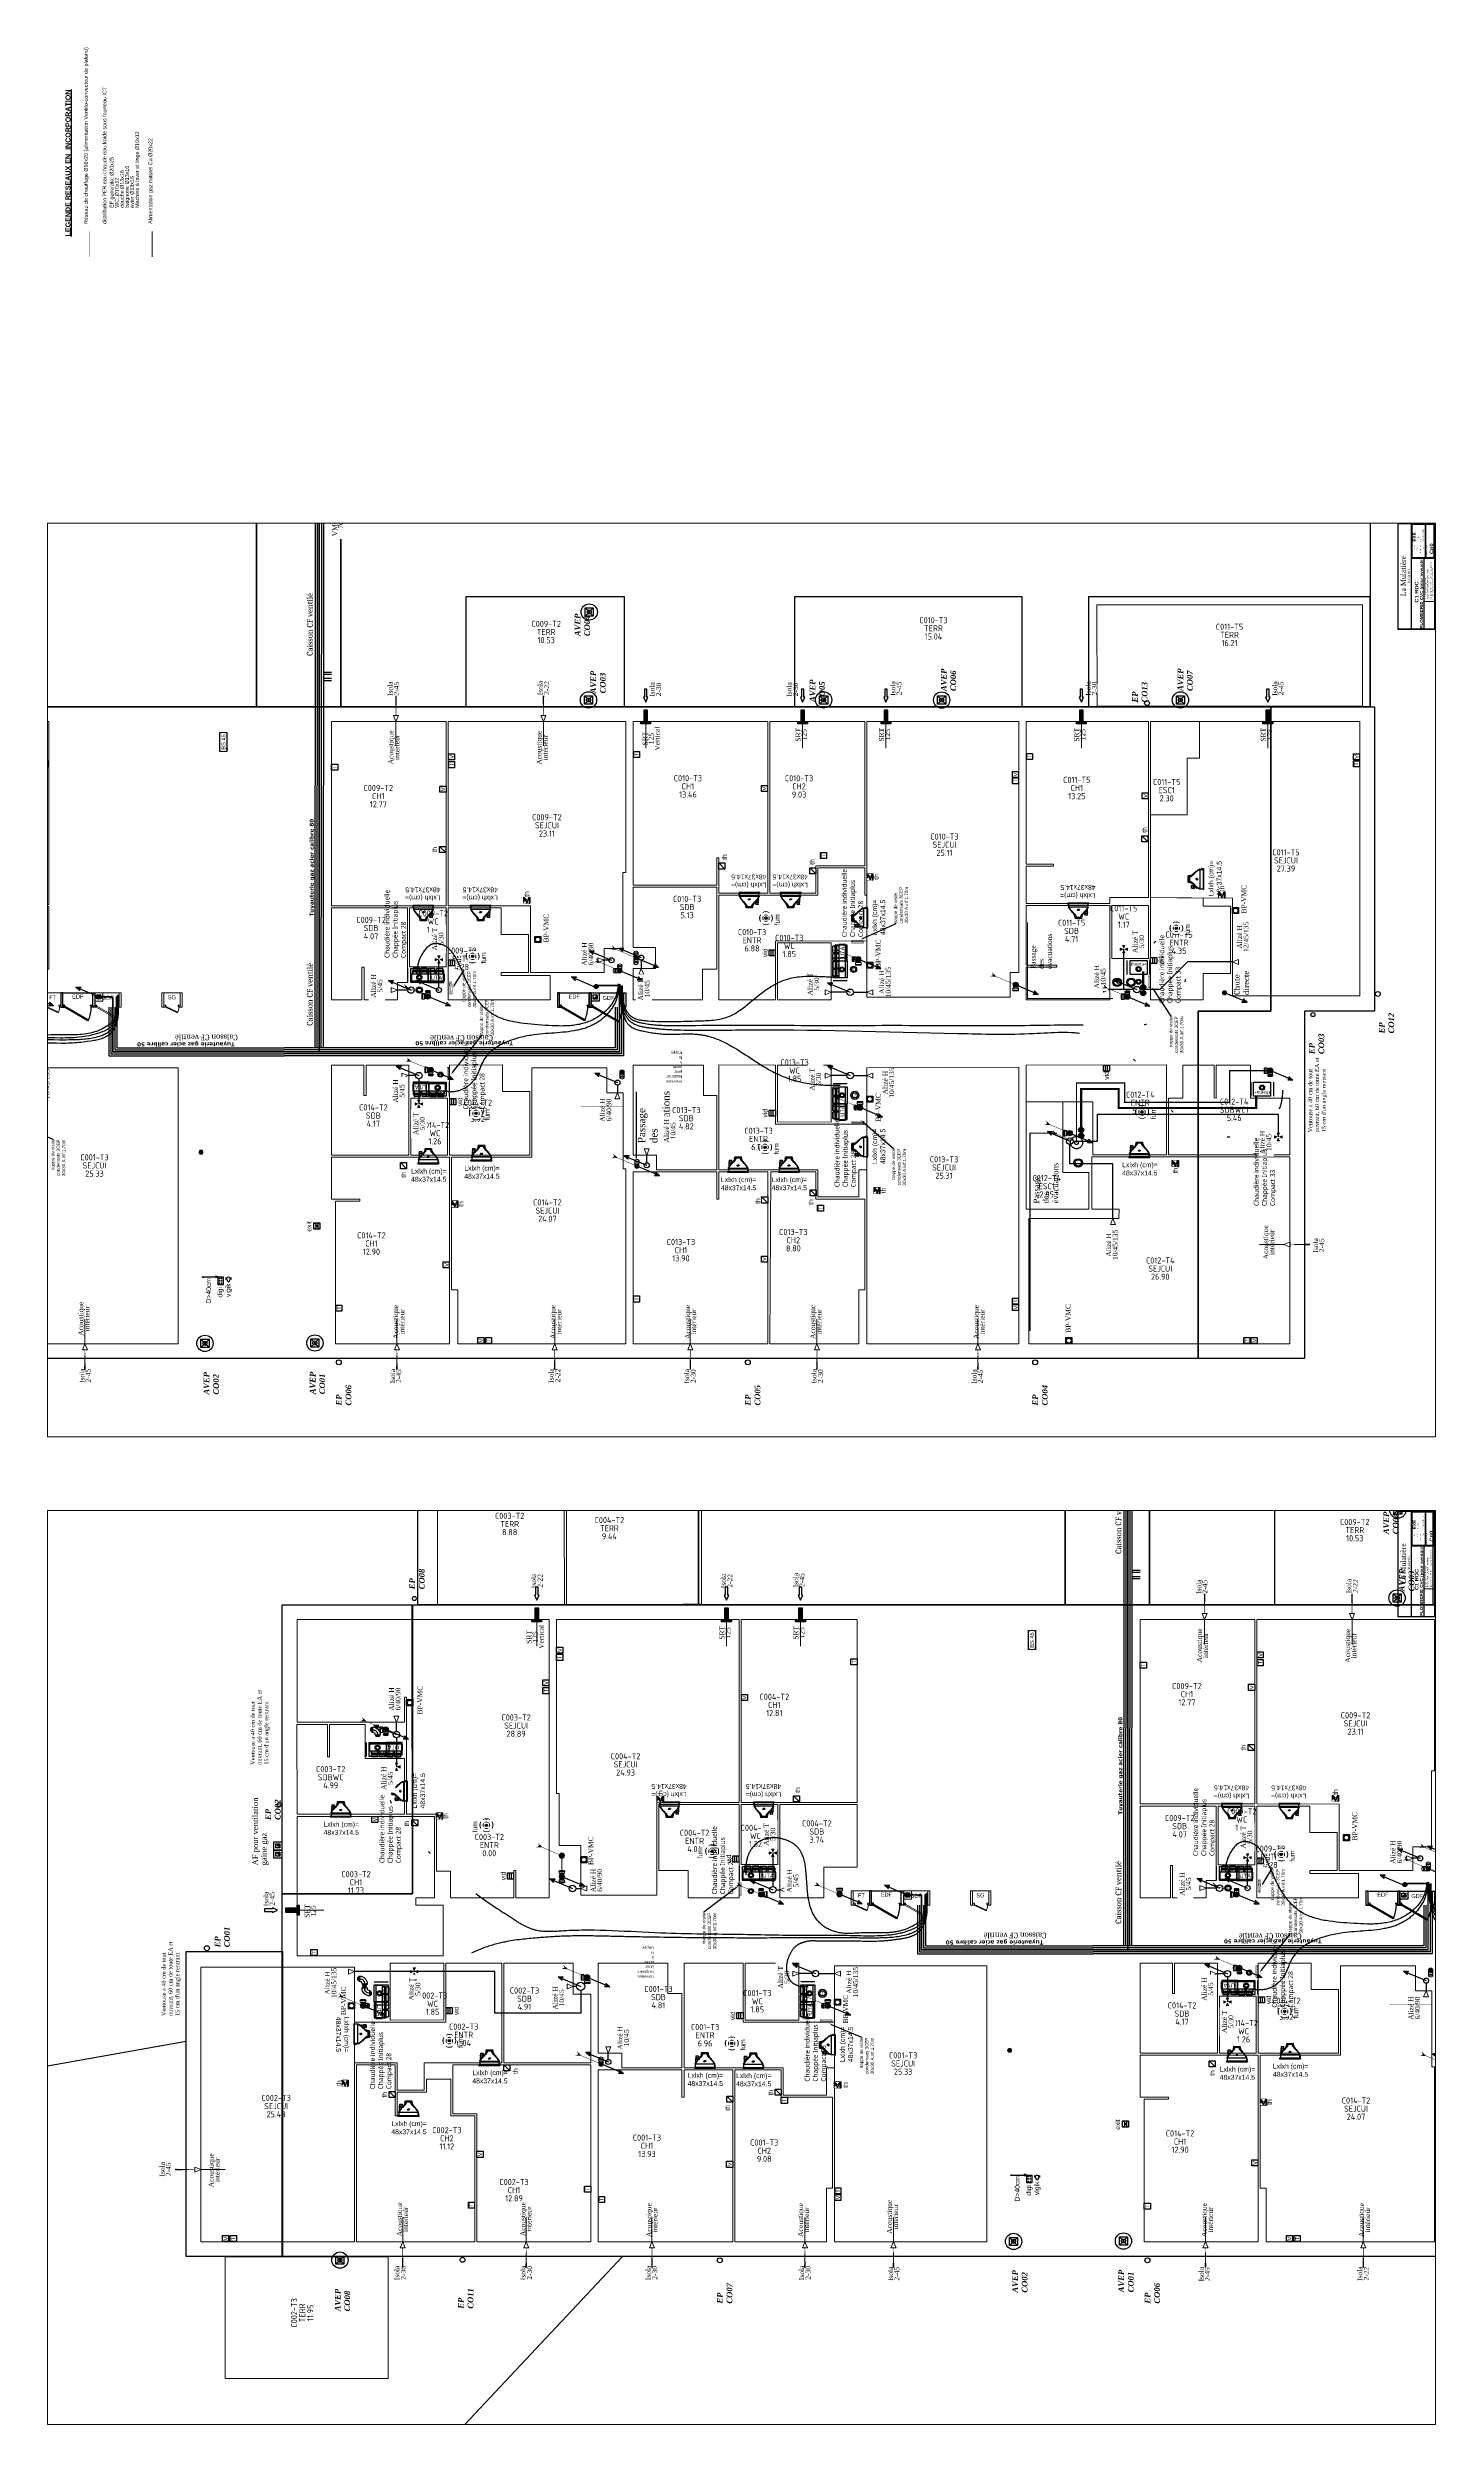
# Paper-space layout 'PLB CVC (2)' of a CAD drawing. Header units: millimetres. Extents: x 0 to 1363, y -970 to 1365.
# The model-space entities are those that its viewports show. They can reach past a viewport. Long polylines and large blocks are cut down to what shows.
import ezdxf
from ezdxf import colors
from ezdxf.entities.mleader import LeaderData, LeaderLine
from ezdxf.enums import TextEntityAlignment as Align
from ezdxf.math import Vec2, Vec3

# ---------------------------------------------------------------- set-up
doc = ezdxf.new("R2010")
doc.units = ezdxf.units.MM
doc.set_wipeout_variables(frame=1)
for name, pattern in [('ACAD_ISO03W100', [30, 12, -18]), ('ACAD_ISO14W100', [24, 12, -3, 0, -3, 0, -3, 0, -3]), ('CONTINU', [0]), ('prelem_euev', [2, 1.25, -0.25, 0.25, -0.25]), ('prlm_chauff', [0.93, 0.75, -0.065, 0.05, -0.065]), ('prlm_ef', [0.165, 0.1, -0.065]), ('prlm_eu', [2, 1.25, -0.25, 0.25, -0.25]), ('prlm_gaz', [36, 24, -3, 0, -3, 0, -3, 0, -3]), ('prlm_vmc', [0.282222, 0.141111, -0.141111])]:
    doc.linetypes.add(name, pattern=pattern)
for name, color, linetype in [('_GAZELEC-EAU CHAUDE', 1, 'Continuous'), ('_GC2E-PB-chauffage', 20, 'ACAD_ISO14W100'), ('GAZ-EU FLECHE', 42, 'Continuous'), ('GAZ-FLECHE VMC', 93, 'Continuous'), ('gaz-modifications', 30, 'Continuous'), ('passage réseaux', 7, 'Continuous'), ('prlm-CHAUFF', 30, 'Continuous'), ('prlm-EAU-CHU', 42, 'Continuous'), ('prlm-EAU-EF', 161, 'Continuous'), ('prlm-EAU-EPEXT', 145, 'Continuous'), ('prlm-EAU-EUEV', 25, 'Continuous'), ('prlm-ELEC-BT', 63, 'Continuous'), ('prlm-ELEC-CFA', 181, 'Continuous'), ('prlm-ELEC-SSI', 230, 'Continuous'), ('prlm-GAZ', 20, 'Continuous'), ('prlm-MOD-PB', 123, 'Continuous'), ('prlm-TELECOM', 30, 'Continuous'), ('prlm-VMC', 93, 'Continuous')]:
    doc.layers.add(name, color=color, linetype=linetype)
doc.layers.add('prlm-xpoly', color=7, linetype='Continuous', plot=False)
doc.layers.add('prlm-ZEROPLOT', color=254, linetype='Continuous', plot=False)
doc.layers.add('prlm-ZCARTOUCHE', color=171, linetype='Continuous', lineweight=13)
doc.styles.add('Geneva', font='arial.ttf')
doc.styles.add('prlm-ariblk', font='ariblk.ttf', dxfattribs={"height": 2.7})
doc.styles.add('prlm-chauff', font='trebucbi.ttf', dxfattribs={"height": 18})
doc.styles.add('prlm-eau-ep', font='timesbi.ttf', dxfattribs={"height": 18})
doc.styles.add('prlm-eau-euev', font='pala.ttf', dxfattribs={"height": 18})
doc.styles.add('prlm-elec-cfa', font='comic.ttf', dxfattribs={"height": 12})
doc.styles.add('prlm-elec-cfo', font='comic.ttf', dxfattribs={"height": 12})
doc.styles.add('prlm-elec-ssi', font='comic.ttf', dxfattribs={"height": 12})
doc.styles.add('prlm-georgia', font='georgia.ttf', dxfattribs={"height": 1.8})
doc.styles.add('prlm-mod', font='cambriaz.ttf', dxfattribs={"height": 18})
doc.styles.add('prlm-verdana', font='verdana.ttf', dxfattribs={"height": 0.9})
doc.styles.add('prlm-vmc', font='pala.ttf', dxfattribs={"height": 14})
doc.styles.add('prlm-xpoly', font='isocp.shx', dxfattribs={"height": 15})
doc.styles.get("Standard").update_dxf_attribs({"font": 'arial.ttf'})
picture_1 = doc.add_image_def('image1.jpg', size_in_pixel=(285, 105))

# ---------------------------------------------------------------- blocks, each defined once
blk = doc.blocks.new('$CTaff')
at = {"layer": 'prlm-ZCARTOUCHE', "color": 0, "linetype": 'ByBlock', "lineweight": -2, "style": 'prlm-georgia', "flags": 8}
blk.add_attdef('CTAFF', text='', height=5, dxfattribs=at).set_placement((-52.5, 32.1), align=Align.MIDDLE_CENTER)
blk = doc.blocks.new('$CTcli')
at = {"layer": 'prlm-ZCARTOUCHE', "color": 0, "linetype": 'ByBlock', "lineweight": -2, "style": 'prlm-georgia', "flags": 8}
blk.add_attdef('CTCLI', text='', height=2.5, dxfattribs=at).set_placement((-52.5, 26.7), align=Align.MIDDLE_CENTER)
blk = doc.blocks.new('$ctpha')
at = {"layer": 'prlm-ZCARTOUCHE', "color": 0, "style": 'prlm-ariblk', "flags": 8}
blk.add_attdef('CTPHA', text='', height=2.9, dxfattribs=at).set_placement((0, 0), align=Align.MIDDLE_CENTER)
blk = doc.blocks.new('$CTsca')
at = {"layer": 'prlm-ZCARTOUCHE', "color": 0, "style": 'prlm-georgia', "flags": 8}
blk.add_attdef('CTSCA', (-18.8, 17), '', height=1.8, dxfattribs=at)
blk = doc.blocks.new('$CTtit')
at = {"layer": 'prlm-ZCARTOUCHE', "color": 0, "linetype": 'ByBlock', "lineweight": -2, "style": 'prlm-ariblk', "flags": 8}
blk.add_attdef('CTTIT', text='', height=3.5, dxfattribs=at).set_placement((-68.2, 19), align=Align.MIDDLE_CENTER)
blk = doc.blocks.new('$ctlot')
at = {"layer": 'prlm-ZCARTOUCHE', "color": 0, "style": 'prlm-ariblk', "flags": 8}
blk.add_attdef('CTLOT', text='', height=2.8, dxfattribs=at).set_placement((0, 0), align=Align.MIDDLE_CENTER)
blk = doc.blocks.new('xi.txt-venthor')
at = {"layer": 'prlm-MOD-PB', "color": 30, "insert": (0, 0), "char_height": 10, "width": 189.924, "attachment_point": 1}
blk.add_mtext("{\\fTimes New Roman|b0|i0|c0|p18;Ventouse a 40 cm de tout ouvrant, 60 cm de toute EA et 15 cm d'un angle rentrant}", dxfattribs=at)
blk = doc.blocks.new('xi.resagaz10')
at = {"layer": 'prlm-MOD-PB'}
blk.add_hatch(color=0, dxfattribs=at).paths.add_polyline_path([(1.8, -1.7), (3.8, -5.6), (7.7, -7.7), (1.8, -7.7)], flags=16)
at = {"layer": 'prlm-MOD-PB', "color": 0}
for p, q in [((1.8, -1.7), (1.8, -7.7)), ((3.8, -5.6), (1.8, -1.7)), ((1.8, -7.7), (7.7, -7.7)), ((7.7, -7.7), (3.8, -5.6))]:
    blk.add_line(p, q, dxfattribs=at)
blk.add_lwpolyline([(0, 0), (10, 0), (10, -10), (0, -10)], close=True, dxfattribs=at)
blk = doc.blocks.new('xi.vbgaz10')
at = {"layer": 'prlm-MOD-PB'}
blk.add_hatch(color=0, dxfattribs=at).paths.add_polyline_path([(6.8, -6.7), (8.8, -10.6), (12.7, -12.7), (6.8, -12.7)], flags=16)
at = {"layer": 'prlm-MOD-PB', "color": 0}
for p, q in [((6.8, -6.7), (6.8, -12.7)), ((8.8, -10.6), (6.8, -6.7)), ((6.8, -12.7), (12.7, -12.7)), ((12.7, -12.7), (8.8, -10.6))]:
    blk.add_line(p, q, dxfattribs=at)
for points in [[(0, 0), (20, 0), (20, -20), (0, -20)], [(5, -5), (15, -5), (15, -15), (5, -15)]]:
    blk.add_lwpolyline(points, close=True, dxfattribs=at)
blk = doc.blocks.new('xi.TXT-AFgaz')
at = {"layer": 'prlm-MOD-PB', "linetype": 'CONTINU', "insert": (0, 0), "char_height": 14, "width": 256.544, "attachment_point": 1, "line_spacing_factor": 0.903614, "style": 'prlm-vmc'}
blk.add_mtext('AF pour ventilation\\Pgaine gaz', dxfattribs=at)
blk = doc.blocks.new('xi.gdf60')
at = {"linetype": 'Continuous', "lineweight": 18}
for p, q in [((0, 0), (60, 0)), ((5, -30), (0, -30)), ((0, -30), (0, -35)), ((0, -35), (3.5, -35)), ((3.5, -35), (3.5, -32)), ((3.5, -32), (5, -32)), ((3.5, -35), (5, -32.4)), ((49.4, -61.5), (3.5, -35)), ((5, -32), (5, -30)), ((5, -32.4), (50.9, -58.9)), ((55, -32), (55, -30)), ((55, -30), (60, -30)), ((56.5, -32), (55, -32)), ((56.5, -35), (56.5, -32)), ((60, -35), (56.5, -35)), ((60, -30), (60, -35)), ((50.9, -58.9), (49.4, -61.5))]:
    blk.add_line(p, q, dxfattribs=at)
for points in [[(0, -35), (0, 0), (-5, 0), (-5, -35)], [(0, 0), (20, 0), (20, -20), (0, -20)], [(65, -35), (60, -35), (60, 0), (65, 0)]]:
    blk.add_lwpolyline(points, close=True, dxfattribs=at)
blk.add_arc((3.5, -35), 53, 330, 0, dxfattribs=at)
at = {"insert": (31.8, -12.1), "char_height": 10, "width": 55.653, "attachment_point": 5, "line_spacing_factor": 0.722892, "style": 'Geneva'}
blk.add_mtext('GDF', dxfattribs=at)
blk = doc.blocks.new('xi.gdf70')
at = {"linetype": 'Continuous'}
for p, q in [((0, 0), (80, 0)), ((0, -30), (0, -35)), ((5, -30), (0, -30)), ((0, -35), (3.5, -35)), ((3.5, -32), (5, -32)), ((3.5, -35), (3.5, -32)), ((5, -32), (5, -30)), ((75, -30), (80, -30)), ((75, -32), (75, -30)), ((76.5, -32), (75, -32)), ((76.5, -35), (76.5, -32)), ((80, -35), (76.5, -35)), ((80, -30), (80, -35))]:
    blk.add_line(p, q, dxfattribs=at)
at = {"linetype": 'Continuous', "flags": 128}
for points in [[(0, -35), (0, 0), (-5, 0), (-5, -35)], [(0, 0), (20, 0), (20, -20), (0, -20)], [(5, -32.4), (68.2, -68.9), (66.7, -71.5), (3.5, -35)], [(85, -35), (80, -35), (80, 0), (85, 0)]]:
    blk.add_lwpolyline(points, close=True, dxfattribs=at)
at = {"linetype": 'Continuous'}
blk.add_arc((3.5, -35), 73, 330, 0, dxfattribs=at)
at = {"insert": (42.8, -12.2), "char_height": 9.97, "width": 55.653, "attachment_point": 5, "line_spacing_factor": 0.72537, "style": 'Geneva'}
blk.add_mtext('GDF', dxfattribs=at)
blk = doc.blocks.new('xi.fum')
at = {"color": 0}
blk.add_wipeout([(-10.6, -10.6), (-15, 0), (-10.6, 10.6), (0, 15), (10.6, 10.6), (15, 0), (10.6, -10.6), (0, -15)], dxfattribs=at).dxf.layer = 'prlm-ELEC-SSI'
at = {"layer": 'prlm-ELEC-SSI', "color": 0}
for points in [[(-2.1, 2.1), (2.1, -2.1)], [(2.1, 2.1), (-2.1, -2.1)]]:
    blk.add_lwpolyline(points, dxfattribs=at)
blk.add_circle((0, 0), 3, dxfattribs=at)
at = {"layer": 'prlm-ELEC-SSI', "color": 0, "lineweight": 13}
for radius, start, end in [(16, 150, 210), (16, 60, 120), (8, 150, 210), (8, 60, 120), (8, 330, 30), (16, 330, 30), (16, 240, 300), (8, 240, 300)]:
    blk.add_arc((0, 0), radius, start, end, dxfattribs=at)
blk = doc.blocks.new('xi.EA-Ma')
at = {"layer": 'prlm-MOD-PB'}
blk.add_hatch(color=0, dxfattribs=at).paths.add_polyline_path([(-4.7, 0), (-4.7, -28), (4.6, -28), (4.6, 0)])
at = {"layer": 'prlm-VMC', "linetype": 'ByBlock'}
blk.add_hatch(color=0, dxfattribs=at).paths.add_polyline_path([(-12, 5.6), (12, 5.6), (12, 0), (-12, 0)])
at = {"layer": 'prlm-MOD-PB', "color": 0, "linetype": 'ByBlock', "lineweight": -2, "flags": 128}
blk.add_lwpolyline([(-4.7, 0), (-4.7, -28), (4.6, -28), (4.6, 0)], close=True, dxfattribs=at)
at = {"layer": 'prlm-VMC', "color": 0, "linetype": 'ByBlock', "flags": 128}
for points in [[(-12, 5.6), (12, 5.6), (12, 0), (-12, 0)], [(-3.1, -60.2), (-3.1, -79.5), (3.1, -79.5), (3.1, -60.2), (5.6, -60.2), (0, -47.7), (-5.6, -60.2)]]:
    blk.add_lwpolyline(points, close=True, dxfattribs=at)
at = {"layer": 'prlm-ZEROPLOT', "color": 250, "linetype": 'ACAD_ISO03W100', "lineweight": 0, "ltscale": 0.2}
blk.add_lwpolyline([(0, 5.6), (0, 65.6)], dxfattribs=at)
blk = doc.blocks.new('xi.avext')
at = {"layer": 'prlm-EAU-EPEXT'}
blk.add_lwpolyline([(-10, 10), (10, 10), (10, -10), (-10, -10)], close=True, dxfattribs=at)
for points in [[(-10, 10), (10, -10)], [(-10, -10), (10, 10)]]:
    blk.add_lwpolyline(points, dxfattribs=at)
blk.add_circle((0, 0), 5, dxfattribs=at)
at = {"layer": 'prlm-ZEROPLOT'}
blk.add_circle((0, 0), 20, dxfattribs=at)
blk = doc.blocks.new('xi.epext')
at = {"layer": 'prlm-EAU-EPEXT', "color": 0, "linetype": 'ByBlock', "lineweight": -2}
blk.add_circle((0, 0), 5, dxfattribs=at)
blk = doc.blocks.new('xi.EA')
at = {"layer": 'prlm-VMC', "color": 0, "linetype": 'ByBlock', "lineweight": 5, "flags": 128}
blk.add_lwpolyline([(-6.2, -15), (6.2, -15), (0, 0)], close=True, dxfattribs=at)
at = {"layer": 'prlm-VMC', "color": 0, "linetype": 'ByBlock', "lineweight": -2, "flags": 128}
blk.add_lwpolyline([(0, -15, 1, 4, 0), (0, -63.6, 1, 1, 0)], format="xyseb", dxfattribs=at)
at = {"layer": 'prlm-VMC', "color": 0, "linetype": 'ByBlock', "lineweight": 5}
blk.add_solid([(0, 0), (6.2, -15), (-6.2, -15), (0, 0)], dxfattribs=at)
at = {"layer": 'prlm-ZEROPLOT', "color": 250, "linetype": 'ACAD_ISO03W100', "lineweight": 0, "ltscale": 0.2}
blk.add_lwpolyline([(0, 0), (0, 60)], dxfattribs=at)
blk = doc.blocks.new('xi.be')
at = {"layer": 'prlm-VMC', "color": 0, "linetype": 'ByBlock', "lineweight": 5, "flags": 128}
blk.add_lwpolyline([(-6.2, -15), (6.2, -15), (0, 0)], close=True, dxfattribs=at)
at = {"layer": 'prlm-VMC', "color": 0, "linetype": 'ByBlock', "lineweight": 5}
blk.add_solid([(0, -1), (5.2, -14), (-5.2, -14), (0, -1)], dxfattribs=at)
blk = doc.blocks.new('xi.cceu1')
at = {"layer": 'prlm-EAU-CHU', "color": 0, "lineweight": 13}
for p, q in [((-7.2, -13.1), (-7, -13)), ((-7.2, -13.1), (-7.1, -14.7)), ((-6.8, -12.1), (-7, -12.2)), ((-7, -12.2), (-7, -13)), ((-4.3, -6.8), (-6.8, -8.9)), ((-6.8, -8.9), (-6.8, -12.1)), ((-4.9, -7.3), (-4.9, -4.1)), ((6.8, -8.9), (4.3, -6.8)), ((4.9, -4.1), (4.9, -7.3)), ((6.8, -12.1), (6.8, -8.9)), ((7, -12.2), (6.8, -12.1)), ((6.9, -13), (7.2, -13.1)), ((7, -13), (7, -12.2)), ((7.1, -14.7), (7.2, -13.1))]:
    blk.add_line(p, q, dxfattribs=at)
for radius in [6.36, 4.67]:
    blk.add_circle((0, 0), radius, dxfattribs=at)
for centre, radius, start, end in [((0, -119.6), 106.8, 86.28096, 93.74771), ((0, -87.2), 78.6, 84.99745, 95.00255), ((-0.7, -11.7), 6.05, 106.13317, 126.55417), ((0.7, -11.7), 6.05, 53.44583, 73.86683)]:
    blk.add_arc(centre, radius, start, end, dxfattribs=at)
blk.add_ellipse((0, -14.7), major_axis=(7.1, 0), ratio=0.043635, dxfattribs=at)
blk = doc.blocks.new('xi.thema+')
at = {"layer": 'prlm-CHAUFF', "color": 7, "linetype": 'prlm_vmc', "ltscale": 30}
for points in [[(-27.9, 0), (-27.9, 34.4)], [(27.9, 0), (27.9, 34.4)]]:
    blk.add_lwpolyline(points, dxfattribs=at)
at = {"layer": 'prlm-CHAUFF', "color": 0}
blk.add_lwpolyline([(-20.9, 0), (-20.9, 34.4), (20.9, 34.4), (20.9, 0)], close=True, dxfattribs=at)
for radius in [6.25, 4]:
    blk.add_circle((0, 13), radius, dxfattribs=at)
at = {"layer": 'prlm-CHAUFF', "color": 0, "insert": (0, 25.5), "char_height": 8, "width": 7.197, "attachment_point": 5, "style": 'prlm-chauff'}
blk.add_mtext('thema+', dxfattribs=at)
blk = doc.blocks.new('xi.aam22')
at = {"layer": 'prlm-EAU-CHU', "color": 0, "lineweight": 13}
for p, q in [((-13.1, 7.2), (-14.7, 7.1)), ((-13.1, 7.2), (-13, 7)), ((-12.2, 7), (-13, 7)), ((-12.1, 6.8), (-12.2, 7)), ((-8.9, 6.8), (-12.1, 6.8)), ((-6.8, 4.3), (-8.9, 6.8)), ((-7.3, 4.9), (-5, 4.9)), ((-5.8, 13.1), (-5.9, 11.3)), ((-5.4, 10.5), (-5.4, 7.1)), ((-5, 6.3), (-5, 4.9)), ((5, 3.9), (5, 6.3)), ((5.4, 7.1), (5.4, 10.5)), ((5.9, 11.3), (5.8, 13.1)), ((-14.7, -7.1), (-13.1, -7.2)), ((-13, -6.9), (-13.1, -7.2)), ((-13, -7), (-12.2, -7)), ((-12.2, -7), (-12.1, -6.8)), ((-12.1, -6.8), (-8.9, -6.8)), ((-8.9, -6.8), (-6.8, -4.3)), ((-4.1, -4.9), (-7.3, -4.9))]:
    blk.add_line(p, q, dxfattribs=at)
at = {"layer": 'prlm-EAU-CHU', "color": 0, "lineweight": 13, "flags": 128}
blk.add_lwpolyline([(-5, 4.9), (-4.9, 4.8), (-4.7, 4.7), (-4.4, 4.6)], dxfattribs=at)
at = {"layer": 'prlm-EAU-CHU', "color": 0, "lineweight": 13}
for radius in [6.36, 4.67]:
    blk.add_circle((0, 0), radius, dxfattribs=at)
for centre, radius, start, end in [((-119.6, 0), 106.8, 356.28096, 3.74771), ((-87.2, 0), 78.6, 354.99745, 5.00255), ((-11.7, 0.7), 6.05, 16.13317, 36.55417), ((-4.5, 7.1), 0.936, 184.66048, 218.12589), ((-2.5, 9.1), 3.68, 223.50702, 258.77599), ((2.5, 9.1), 3.68, 281.22401, 316.49298), ((4.5, 7.1), 0.936, 321.87411, 355.33952), ((-11.7, -0.7), 6.05, 323.44583, 343.86683)]:
    blk.add_arc(centre, radius, start, end, dxfattribs=at)
for centre, major_axis, ratio in [((-14.7, 0), (0, -7.1), 0.043635), ((0, 13.1), (5.79, 0), 0.383426), ((0, 13.1), (5.11, 0), 0.383329)]:
    blk.add_ellipse(centre, major_axis=major_axis, ratio=ratio, dxfattribs=at)
for centre, major_axis, ratio, start_param, end_param in [((0, 11.4), (-5.89, 0), 0.391508, 0.036281, 3.105311), ((0, 12.1), (-4.1, -0.03), 0.383971, 2.986035, 6.398097)]:
    blk.add_ellipse(centre, major_axis=major_axis, ratio=ratio, start_param=start_param, end_param=end_param, dxfattribs=at)
blk = doc.blocks.new('xi.eu')
at = {"layer": 'prlm-EAU-EUEV', "linetype": 'ByBlock', "lineweight": -2}
h = blk.add_hatch(color=0, dxfattribs=at)
edge = h.paths.add_edge_path()
edge.add_arc((0, 0), 5, 0, 360)
at = {"layer": 'prlm-EAU-EUEV', "color": 0, "linetype": 'ByBlock', "lineweight": 5}
blk.add_circle((0, 0), 5, dxfattribs=at)
blk = doc.blocks.new('xi.chu')
at = {"layer": 'prlm-EAU-EUEV', "linetype": 'ByBlock', "lineweight": 5}
blk.add_hatch(color=0, dxfattribs=at).paths.add_polyline_path([(6.5, 0, 1), (-6.5, 0, 1)])
at = {"layer": 'prlm-EAU-EUEV', "color": 0, "linetype": 'ByBlock', "lineweight": 5}
blk.add_circle((0, 0), 6.5, dxfattribs=at)
blk = doc.blocks.new('xi.bep')
at = {"layer": 'prlm-VMC', "linetype": 'ByBlock', "lineweight": 5}
h = blk.add_hatch(color=0, dxfattribs=at)
h.paths.add_polyline_path([(0, 2.7), (2.9, 9.1), (-2.9, 9.1)])
h.paths.add_polyline_path([(9.1, -2.9), (9.1, 2.9), (2.7, 0)])
h.paths.add_polyline_path([(2.9, -9.1), (0, -2.7), (-2.9, -9.1)])
h.paths.add_polyline_path([(-9.1, -2.9), (-2.7, 0), (-9.1, 2.9)])
at = {"layer": 'prlm-VMC', "color": 0, "linetype": 'ByBlock', "lineweight": 5, "flags": 128}
for points in [[(-9.1, -2.9), (-9.1, 2.9), (-2.7, 0)], [(2.9, 9.1), (-2.9, 9.1), (0, 2.7)], [(9.1, 2.9), (9.1, -2.9), (2.7, 0)], [(-2.9, -9.1), (2.9, -9.1), (0, -2.7)]]:
    blk.add_lwpolyline(points, close=True, dxfattribs=at)
blk = doc.blocks.new('xi.edf73')
at = {"linetype": 'Continuous'}
for p, q in [((0, 0), (73, 0)), ((5, -30), (0, -30)), ((0, -30), (0, -35)), ((0, -35), (3.5, -35)), ((3.5, -35), (3.5, -32)), ((3.5, -32), (5, -32)), ((3.5, -35), (5, -32.4)), ((61.5, -68.5), (3.5, -35)), ((5, -32), (5, -30)), ((5, -32.4), (63, -65.9)), ((68, -32), (68, -30)), ((68, -30), (73, -30)), ((69.5, -32), (68, -32)), ((69.5, -35), (69.5, -32)), ((73, -35), (69.5, -35)), ((73, -30), (73, -35)), ((63, -65.9), (61.5, -68.5))]:
    blk.add_line(p, q, dxfattribs=at)
at = {"linetype": 'Continuous', "flags": 128}
for points in [[(0, -35), (0, 0), (-5, 0), (-5, -35)], [(78, -35), (73, -35), (73, 0), (78, 0)]]:
    blk.add_lwpolyline(points, close=True, dxfattribs=at)
at = {"linetype": 'Continuous'}
blk.add_arc((-6.5, -35), 76, 336.04233, 0, dxfattribs=at)
at = {"insert": (36.5, -9), "char_height": 9.97, "width": 55.653, "attachment_point": 5, "line_spacing_factor": 0.72537, "style": 'Geneva'}
blk.add_mtext('EDF', dxfattribs=at)
blk = doc.blocks.new('xi.sg')
at = {"linetype": 'Continuous', "lineweight": 18}
for p, q in [((0, 0), (40, 0)), ((5, -30), (0, -30)), ((0, -30), (0, -35)), ((0, -35), (3.5, -35)), ((3.5, -35), (3.5, -33)), ((3.5, -33), (5, -33)), ((3.5, -35), (4.3, -33.2)), ((33.4, -48.9), (3.5, -35)), ((4.3, -33.2), (34.3, -47.1)), ((5, -33), (5, -30)), ((34.3, -47.1), (33.4, -48.9)), ((35, -33), (35, -30)), ((35, -30), (40, -30)), ((36.5, -33), (35, -33)), ((36.5, -35), (36.5, -33)), ((40, -35), (36.5, -35)), ((40, -35), (40, -30))]:
    blk.add_line(p, q, dxfattribs=at)
at = {"linetype": 'Continuous', "lineweight": 18, "flags": 128}
for points in [[(0, -35), (0, 0), (-5, 0), (-5, -35)], [(45, -35), (40, -35), (40, 0), (45, 0)]]:
    blk.add_lwpolyline(points, close=True, dxfattribs=at)
at = {"linetype": 'Continuous', "lineweight": 18}
blk.add_arc((3.5, -35), 33, 335, 0, dxfattribs=at)
at = {"insert": (19.4, -11.1), "char_height": 9.97, "width": 55.653, "attachment_point": 5, "line_spacing_factor": 0.72537, "style": 'Geneva'}
blk.add_mtext('SG', dxfattribs=at)
blk = doc.blocks.new('xi.cee1')
at = {"layer": 'prlm-EAU-CHU', "color": 0, "lineweight": 13}
for p, q in [((7.4, 5), (2.2, 5)), ((12.1, 5.3), (8.8, 5.3)), ((2.2, -5), (7.4, -5)), ((8.8, -5.3), (12.1, -5.3))]:
    blk.add_line(p, q, dxfattribs=at)
for radius in [5.45, 4.69]:
    blk.add_circle((0, 0), radius, dxfattribs=at)
for centre, radius, start, end in [((10.1, 0.8), 4.99, 122.43967, 169.50509), ((8.8, 2.5), 2.86, 90.50802, 118.9381), ((6.4, 0), 5.87, 317.81121, 42.16666), ((6.1, 0), 6.3, 318.92478, 41.07522), ((10.1, -0.8), 4.99, 190.49491, 237.56033), ((8.8, -2.5), 2.86, 241.0619, 269.49198)]:
    blk.add_arc(centre, radius, start, end, dxfattribs=at)
for centre, major_axis, ratio in [((12.8, 0), (0, -5.44), 0.708306), ((12.9, 0), (0, -5.05), 0.707331)]:
    blk.add_ellipse(centre, major_axis=major_axis, ratio=ratio, dxfattribs=at)
blk = doc.blocks.new('xi.3cep130-200')
at = {"layer": 'prlm-CHAUFF', "color": 0}
for radius in [10, 6.5]:
    blk.add_circle((0, 0), radius, dxfattribs=at)
at = {"layer": 'prlm-CHAUFF', "color": 0, "insert": (0, 0), "char_height": 3, "width": 9.782, "attachment_point": 5, "style": 'prlm-chauff'}
blk.add_mtext('3CEp', dxfattribs=at)
blk = doc.blocks.new('xi.twintop')
at = {"layer": 'prlm-CHAUFF', "ltscale": 50}
for p, q in [((-25.8, 0), (-25.8, -0.7)), ((25.8, 0), (-25.8, 0)), ((-24, 8.9), (-24, 9)), ((-24, 9), (-23.8, 9)), ((-23.8, 8.9), (-24, 8.9)), ((-23.8, 9.5), (-23.2, 9.5)), ((-23.8, 9.2), (-23.7, 9.2)), ((-23.8, 9), (-23.8, 9.2)), ((-23.8, 8.8), (-23.8, 8.9)), ((-23.7, 8.8), (-23.8, 8.8)), ((-23.4, 8.5), (-23.8, 8.5)), ((-23.7, 9.2), (-23.7, 9)), ((-23.7, 9), (-23.6, 9)), ((-23.7, 8.9), (-23.7, 8.8)), ((-23.6, 8.9), (-23.7, 8.9)), ((23.7, 8), (-23.7, 8)), ((-23.7, 8), (-23.7, 0)), ((-23.6, 9), (-23.6, 8.9)), ((-23.4, 8.4), (-23.4, 8.5)), ((-22.6, 22.5), (-22.5, 22.5)), ((-22.6, 22.4), (-22.6, 22.5)), ((-22.5, 22.4), (-22.6, 22.4)), ((-22.5, 22.7), (-22.4, 22.7)), ((-22.5, 22.5), (-22.5, 22.7)), ((-22.5, 22.3), (-22.5, 22.4)), ((-22.4, 22.3), (-22.5, 22.3)), ((-22.4, 23), (-22, 23)), ((-22.4, 22.7), (-22.4, 22.5)), ((-22.4, 22.5), (-22.2, 22.5)), ((-22.2, 22.4), (-22.4, 22.4)), ((-22.4, 22.4), (-22.4, 22.3)), ((-21.9, 22), (-22.4, 22)), ((-22.4, 15.4), (-22.4, 15.5)), ((-22.4, 15.5), (-22.2, 15.5)), ((-22.2, 15.4), (-22.4, 15.4)), ((-15.8, 27.6), (-22.2, 27.6)), ((-22.2, 22.5), (-22.2, 22.4)), ((-22.2, 16), (-21.6, 16)), ((-22.2, 15.7), (-22.1, 15.7)), ((-22.2, 15.5), (-22.2, 15.7)), ((-22.2, 15.3), (-22.2, 15.4)), ((-22.1, 15.3), (-22.2, 15.3)), ((-21.6, 15), (-22.2, 15)), ((-22.1, 28.5), (-15.9, 28.5)), ((-22.1, 27.6), (-22.1, 23.5)), ((-22.1, 27.6), (-22.1, 23.5)), ((-15.9, 23.5), (-22.1, 23.5)), ((-22.1, 15.7), (-22.1, 15.5)), ((-22.1, 15.5), (-22, 15.5)), ((-22.1, 15.4), (-22.1, 15.3)), ((-22, 15.4), (-22.1, 15.4)), ((-22, 23), (-21.9, 22.1)), ((-22, 15.5), (-22, 15.4)), ((-21.9, 22.1), (-21.9, 22)), ((-21.8, 20), (-16.2, 20)), ((-21.8, 16), (-21.8, 20)), ((-21.8, 16), (-21.8, 20)), ((-21.8, 12.9), (-21.8, 15)), ((-21.8, 12.9), (-21.8, 15)), ((-21.6, 16), (-21.6, 15)), ((-16.2, 19.8), (-14.1, 22)), ((-14.1, 22), (-16.2, 19.8)), ((-16.2, 19.8), (-16.2, 20)), ((-16.2, 19.8), (-16.2, 20)), ((-16.1, 22.1), (-16, 23)), ((-16.1, 22), (-16.1, 22.1)), ((-15.6, 22), (-16.1, 22)), ((-16, 23), (-15.6, 23)), ((-15.9, 27.6), (-15.9, 23.5)), ((-15.9, 27.6), (-15.9, 23.5)), ((-15.8, 22.4), (-15.8, 22.5)), ((-15.8, 22.5), (-15.6, 22.5)), ((-15.6, 22.4), (-15.8, 22.4)), ((-15.6, 22.7), (-15.5, 22.7)), ((-15.6, 22.5), (-15.6, 22.7)), ((-15.6, 22.3), (-15.6, 22.4)), ((-15.5, 22.3), (-15.6, 22.3)), ((-15.5, 22.7), (-15.5, 22.5)), ((-15.5, 22.5), (-15.4, 22.5)), ((-15.5, 22.4), (-15.5, 22.3)), ((-15.4, 22.4), (-15.5, 22.4)), ((-15.4, 22.5), (-15.4, 22.4)), ((-9.4, 28.5), (-9.4, 28.5)), ((-8.6, 31.9), (-8.6, 32)), ((-8.6, 32), (-8.5, 32)), ((-8.5, 31.9), (-8.6, 31.9)), ((-7.9, 32.5), (-8.5, 32.5)), ((-8.5, 32.2), (-8.4, 32.2)), ((-8.5, 32), (-8.5, 32.2)), ((-8.5, 31.8), (-8.5, 31.9)), ((-8.4, 31.8), (-8.5, 31.8)), ((-8.5, 31.5), (-8.2, 31.5)), ((-8.4, 32.2), (-8.4, 32)), ((-8.4, 32), (-8.3, 32)), ((-8.3, 31.9), (-8.4, 31.9)), ((-8.4, 31.9), (-8.4, 31.8)), ((-8.3, 32), (-8.3, 31.9)), ((-8.2, 31.5), (-8, 32.2)), ((-8, 35.6), (8, 35.6)), ((-7.9, 32.5), (-8, 32.2)), ((-7.9, 36.5), (7.9, 36.5)), ((-7.9, 35.6), (-7.9, 33.5)), ((-7.9, 33.5), (-7.9, 35.6)), ((-5.7, 33.5), (-7.9, 33.5)), ((5.7, 33.5), (-5.7, 33.5)), ((7.9, 33.5), (5.7, 33.5)), ((7.9, 35.6), (7.9, 33.5)), ((7.9, 33.5), (7.9, 35.6)), ((8, 32.2), (7.9, 32.5)), ((7.9, 32.5), (8.5, 32.5)), ((8.2, 31.5), (8, 32.2)), ((8.5, 31.5), (8.2, 31.5)), ((8.3, 31.9), (8.3, 32)), ((8.3, 32), (8.4, 32)), ((8.4, 31.9), (8.3, 31.9)), ((8.4, 32.2), (8.5, 32.2)), ((8.4, 32), (8.4, 32.2)), ((8.4, 31.8), (8.4, 31.9)), ((8.5, 31.8), (8.4, 31.8)), ((8.5, 32.2), (8.5, 32)), ((8.5, 32), (8.6, 32)), ((8.6, 31.9), (8.5, 31.9)), ((8.5, 31.9), (8.5, 31.8)), ((8.6, 32), (8.6, 31.9)), ((9.1, 29), (9.1, 29)), ((9.4, 28.5), (9.4, 28.5)), ((14.8, 21), (13.8, 22)), ((13.8, 22), (15.4, 22)), ((15.4, 21), (14.8, 21)), ((15.3, 21.4), (15.3, 21.5)), ((15.3, 21.5), (15.4, 21.5)), ((15.4, 21.4), (15.3, 21.4)), ((15.4, 21.7), (15.5, 21.7)), ((15.4, 21.5), (15.4, 21.7)), ((15.4, 21.3), (15.4, 21.4)), ((15.5, 21.3), (15.4, 21.3)), ((15.5, 21.7), (15.5, 21.5)), ((15.5, 21.5), (15.6, 21.5)), ((15.5, 21.4), (15.5, 21.3)), ((15.6, 21.4), (15.5, 21.4)), ((15.6, 21.5), (15.6, 21.4)), ((23.2, 9.5), (23.8, 9.5)), ((23.4, 8.4), (23.4, 8.5)), ((23.8, 8.5), (23.4, 8.5)), ((23.6, 8.9), (23.6, 9)), ((23.6, 9), (23.8, 9)), ((23.8, 8.9), (23.6, 8.9)), ((23.7, 8), (23.7, 0)), ((24.2, 4.5), (23.7, 4.8)), ((24.1, 4.4), (23.7, 4.7)), ((23.7, 2.6), (24.1, 2.6)), ((23.7, 2.6), (23.7, 2.6)), ((23.8, 9.2), (23.9, 9.2)), ((23.8, 9), (23.8, 9.2)), ((23.8, 8.8), (23.8, 8.9)), ((23.9, 8.8), (23.8, 8.8)), ((23.8, 2.6), (23.9, 2.5)), ((23.9, 9.2), (23.9, 9)), ((23.9, 9), (24, 9)), ((23.9, 8.9), (23.9, 8.8)), ((24, 8.9), (23.9, 8.9)), ((23.9, 2.5), (24, 2.6)), ((24, 9), (24, 8.9)), ((24, 2.6), (24.1, 2.5)), ((24.1, 2.6), (24.1, 4.4)), ((24.6, 4), (24.1, 4.4)), ((24.6, 2.6), (24.1, 2.6)), ((24.1, 2.5), (24.2, 2.6)), ((24.2, 4.5), (24.2, 4.5)), ((24.5, 4.2), (24.2, 4.5)), ((24.2, 2.6), (24.2, 2.5)), ((24.2, 2.5), (24.3, 2.6)), ((24.4, 4.9), (24.3, 4.9)), ((24.3, 2.6), (24.4, 2.5)), ((24.4, 4.4), (24.4, 4.9)), ((24.4, 4.9), (24.4, 4.9)), ((24.4, 4.8), (24.4, 4.3)), ((25, 4.4), (24.4, 4.8)), ((24.4, 4.8), (25, 4.5)), ((24.4, 4.8), (24.4, 4.8)), ((24.4, 2.6), (24.5, 2.5)), ((24.4, 2.5), (24.5, 2.6)), ((24.5, 2.6), (24.6, 2.5)), ((24.5, 2.5), (24.6, 2.6)), ((24.6, 4), (24.7, 4)), ((24.6, 2.6), (24.6, 4)), ((24.6, 2.6), (24.6, 2.6)), ((25.7, 2.6), (24.6, 2.6)), ((24.7, 2.6), (24.6, 2.6)), ((24.6, 2.5), (24.7, 2.6)), ((24.7, 4), (24.7, 2.6)), ((24.7, 2.6), (25.7, 2.6)), ((24.7, 2.6), (24.8, 2.5)), ((24.7, 2.6), (24.8, 2.5)), ((24.8, 2.5), (24.9, 2.6)), ((24.8, 2.5), (24.8, 2.5)), ((24.9, 2.6), (25, 2.5)), ((25, 4.5), (25.1, 4.5)), ((25, 4.5), (25, 4.4)), ((25.1, 4.5), (25, 4.4)), ((25, 4.3), (25, 4.4)), ((25, 4.4), (25, 4.3)), ((25, 4.4), (25, 4.4)), ((25.3, 4.3), (25, 4.4)), ((25, 2.5), (25.1, 2.6)), ((25, 2.5), (25.1, 2.5)), ((25.1, 4.5), (25.4, 4.2)), ((25.1, 2.6), (25.1, 2.5)), ((25.1, 2.5), (25.2, 2.6)), ((25.1, 2.5), (25.1, 2.5)), ((25.2, 2.6), (25.3, 2.5)), ((25.3, 2.5), (25.3, 2.6)), ((25.3, 2.6), (25.4, 2.5)), ((25.3, 2.5), (25.3, 2.5)), ((25.3, 2.5), (25.3, 2.5)), ((25.4, 2.5), (25.4, 2.6)), ((25.4, 2.6), (25.4, 2.5)), ((25.4, 2.5), (25.5, 2.6)), ((25.5, 2.5), (25.6, 2.6)), ((25.5, 2.5), (25.5, 2.5)), ((25.5, 2.5), (25.6, 2.5)), ((25.6, 2.5), (25.6, 2.6)), ((25.7, 2.6), (25.7, 4)), ((25.7, 2.6), (25.7, 2.6)), ((25.7, 2.6), (25.7, 2.6)), ((25.8, 0), (25.8, -0.7)), ((-25.8, -0.8), (-25.8, -0.7)), ((-25.8, -0.7), (25.8, -0.7)), ((-25.8, -1.3), (-25.8, -0.8)), ((25.8, -0.8), (-25.8, -0.8)), ((-25.8, -1.3), (25.8, -1.3)), ((23.8, -1), (-23.7, -1)), ((-23.7, -1.1), (-23.7, -1)), ((-23.5, -1), (-23.7, -1.1)), ((-23.7, -1.1), (23.8, -1.1)), ((23.8, -1.1), (-23.7, -1.1)), ((-23.7, -1.2), (-23.7, -1.1)), ((-23.6, -1.1), (-23.7, -1.2)), ((-23.7, -1.2), (23.8, -1.2)), ((23.8, -1.2), (-23.7, -1.2)), ((-23.7, -1.2), (23.8, -1.2)), ((-23.7, -1.2), (-23.7, -1.2)), ((-23.6, -1.2), (-23.7, -1.2)), ((23.8, -1.3), (-23.7, -1.3)), ((-23.7, -1.3), (23.8, -1.3)), ((-23.7, -1.3), (-23.7, -1.3)), ((-23.7, -1.3), (-23.7, -1.3)), ((23.8, -1.3), (-23.7, -1.3)), ((-23.7, -1.3), (23.8, -1.3)), ((-23.7, -1.3), (-23.7, -1.3)), ((-23.7, -1.3), (-23.7, -1.3)), ((23.8, -1.1), (23.5, -1)), ((23.8, -1.2), (23.6, -1.1)), ((23.8, -1.2), (23.6, -1.2)), ((23.8, -1.3), (23.7, -1.3)), ((23.8, -1.3), (23.7, -1.3)), ((23.8, -1), (23.8, -1.1)), ((23.8, -1.1), (23.8, -1.2)), ((23.8, -1.2), (23.8, -1.2)), ((23.8, -1.3), (23.8, -1.3)), ((23.8, -1.3), (23.8, -1.3)), ((25.8, -0.7), (25.8, -0.8)), ((25.8, -1.3), (25.8, -0.8))]:
    blk.add_line(p, q, dxfattribs=at)
for centre, radius in [((-23.8, 9), 0.3), ((-23.8, 9), 0.25), ((-22.4, 22.5), 0.3), ((-22.4, 22.5), 0.25), ((-22.2, 15.5), 0.3), ((-22.2, 15.5), 0.25), ((-15.6, 22.5), 0.3), ((-15.6, 22.5), 0.25), ((-8.5, 32), 0.3), ((-8.5, 32), 0.25), ((8.5, 32), 0.3), ((8.5, 32), 0.25), ((15.4, 21.5), 0.3), ((15.4, 21.5), 0.25), ((23.8, 9), 0.3), ((23.8, 9), 0.25)]:
    blk.add_circle(centre, radius, dxfattribs=at)
for centre, radius, start, end in [((-23.8, 9), 0.5, 90, 270), ((-11.4, 6.6), 12.1, 163.72632, 166.38523), ((-22.4, 22.5), 0.5, 90, 270), ((-22.2, 15.5), 0.5, 90, 270), ((-20.3, 27.8), 2, 160.5755, 186.74412), ((-20.3, 27.8), 2, 160.5755, 186.74412), ((-2.5, -0.8), 23.7, 136.40993, 144.75012), ((-44.7, 40), 35.1, 315.71113, 319.52651), ((-17.7, 27.8), 2, 353.25588, 19.4245), ((-17.7, 27.8), 2, 353.25588, 19.4245), ((-15.6, 22.5), 0.5, 270, 90), ((-22.5, 30.1), 11.7, 315.97007, 320.42447), ((-22.8, 30.3), 12, 316.03261, 320.36189), ((-43.1, 48.1), 39, 319.38871, 329.85996), ((-43.1, 48.1), 39, 319.38866, 329.86009), ((-26.9, 38.2), 20, 331.04826, 332.79827), ((-26.9, 38.2), 20, 331.04819, 332.79819), ((-19.5, 34.5), 11.7, 332.3321, 345.44097), ((-19.2, 34.3), 11.4, 332.13741, 345.69294), ((-8.5, 32), 0.5, 90, 270), ((-6, 35.8), 2, 160.5755, 186.74412), ((-6, 35.8), 2, 160.57549, 186.74413), ((-15.7, 33.5), 7.77, 352.54564, 359.94227), ((-15.7, 33.5), 7.82, 352.57629, 359.92645), ((-15.1, 33.5), 7.17, 352.09231, 353.54484), ((-15.1, 33.5), 7.17, 353.90527, 0.11567), ((6, 35.8), 2, 353.25588, 19.4245), ((6, 35.8), 2, 353.25587, 19.42451), ((15.7, 33.5), 7.77, 180.05773, 187.45436), ((15.1, 33.5), 7.25, 179.9215, 187.83817), ((15.7, 33.5), 7.82, 180.07356, 187.42371), ((21.1, 35), 13.4, 192.99541, 216.08235), ((19.2, 34.3), 11.4, 194.41062, 207.86258), ((8.5, 32), 0.5, 270, 90), ((26.9, 38.2), 20, 207.2018, 208.95181), ((43.1, 48.1), 39, 210.13992, 220.61135), ((43.1, 48.1), 39, 212.5506, 220.61129), ((22.5, 30.1), 11.7, 219.57553, 224.02992), ((22.8, 30.3), 12, 219.6381, 223.96738), ((15.4, 21.5), 0.5, 270, 90), ((17.8, -6.9), 13.4, 62.11504, 63.76315), ((17.6, -7.2), 13.8, 61.91822, 64.05151), ((23.8, 9), 0.5, 270, 90), ((18.3, -6), 12.5, 61.31767, 61.5903), ((24.8, 5.5), 0.703, 233.033, 242.93247), ((24.7, 5.1), 0.448, 214.67133, 225.49816), ((25.9, 4.9), 0.836, 234.1326, 239.24253), ((18.3, -6), 12.5, 53.74938, 55.06371)]:
    blk.add_arc(centre, radius, start, end, dxfattribs=at)
blk.add_ellipse((0, 15.5), major_axis=(2.49, 0.57), ratio=0.600775, dxfattribs=at)
for points, knots in [([(-23.4, 8), (-23.4, 8.3), (-23.4, 8.6), (-23.2, 9.2), (-23.2, 9.6), (-22.8, 10.6), (-22.5, 11.3), (-21.8, 12.6), (-21.4, 13.2), (-20.6, 14.4), (-20.1, 15), (-19.6, 15.5)], [0.0331631, 0.0331631, 0.0331631, 0.0331631, 0.125, 0.125, 0.25, 0.25, 0.5, 0.5, 0.75, 0.75, 1, 1, 1, 1]), ([(-23.2, 9.5), (-23.1, 9.8), (-23, 10.1), (-22.9, 10.5), (-22.8, 10.7), (-22.7, 11), (-22.7, 11.1), (-22.5, 11.5), (-22.4, 11.8), (-22.1, 12.3), (-22, 12.6), (-21.8, 12.9)], [0, 0, 0, 0, 0.25, 0.25, 0.375, 0.375, 0.5, 0.5, 0.75, 0.75, 1, 1, 1, 1]), ([(-21.8, 12.9), (-22, 12.6), (-22.1, 12.3), (-22.4, 11.7), (-22.5, 11.4), (-22.8, 10.9), (-22.9, 10.5), (-23, 10.2), (-23, 10.1), (-23.1, 10)], [0, 0, 0, 0, 0.25, 0.25, 0.5, 0.5, 0.75, 0.75, 0.8062429, 0.8062429, 0.8062429, 0.8062429]), ([(-5.7, 33.5), (-5.7, 33.3), (-5.7, 33.2), (-5.7, 32.8), (-5.7, 32.7), (-5.8, 32.1), (-5.9, 31.8), (-6, 31.2), (-6.2, 30.8), (-6.4, 30.2), (-6.6, 29.9), (-7, 29), (-7.3, 28.4), (-8.1, 27.3), (-8.5, 26.8), (-9.7, 25.3), (-10.6, 24.3), (-12.4, 22.4), (-13.3, 21.5), (-15.2, 19.6), (-16.1, 18.7), (-17.9, 16.8), (-18.8, 15.8), (-20.1, 14.3), (-20.5, 13.8), (-21, 12.9), (-21.2, 12.7), (-21.6, 12.1), (-21.7, 11.8), (-22.2, 10.9), (-22.4, 10.3), (-22.7, 9.4), (-22.8, 9), (-22.9, 8.5), (-22.9, 8.2), (-22.9, 8)], [0, 0, 0, 0, 0.015625, 0.015625, 0.03125, 0.03125, 0.0625, 0.0625, 0.09375, 0.09375, 0.125, 0.125, 0.1875, 0.1875, 0.25, 0.25, 0.375, 0.375, 0.5, 0.5, 0.625, 0.625, 0.75, 0.75, 0.8125, 0.8125, 0.84375, 0.84375, 0.875, 0.875, 0.9375, 0.9375, 0.96875, 0.96875, 0.9907189, 0.9907189, 0.9907189, 0.9907189]), ([(-18, 17.3), (-16.8, 18.5), (-15.6, 19.7), (-13.1, 22.1), (-11.9, 23.3), (-10.1, 25.2), (-9.5, 25.8), (-8.4, 27.1), (-7.9, 27.8), (-7.2, 28.9), (-6.9, 29.3), (-6.5, 30.1), (-6.3, 30.5), (-6, 31.3), (-5.9, 31.7), (-5.8, 32.4), (-5.7, 32.6), (-5.7, 32.9), (-5.7, 33.1), (-5.7, 33.3), (-5.7, 33.4), (-5.7, 33.5)], [0, 0, 0, 0, 0.25, 0.25, 0.5, 0.5, 0.625, 0.625, 0.75, 0.75, 0.8125, 0.8125, 0.875, 0.875, 0.9375, 0.9375, 0.96875, 0.96875, 0.984375, 0.984375, 1, 1, 1, 1]), ([(-18, 17.3), (-17.8, 17.5), (-17.6, 17.8), (-17.2, 18.3), (-17, 18.6), (-16.6, 19), (-16.5, 19.3), (-16.3, 19.5), (-16.3, 19.6), (-16.2, 19.8), (-16.2, 19.8), (-16.2, 19.8)], [0, 0, 0, 0, 0.25, 0.25, 0.5, 0.5, 0.75, 0.75, 0.875, 0.875, 1, 1, 1, 1]), ([(-8.9, 29.5), (-9.1, 29.1), (-9.4, 28.4), (-10.1, 27.4), (-10.8, 26.3), (-11.7, 25.2), (-12.5, 24.1), (-13.7, 22.8), (-14.9, 21.5), (-15.8, 20.4), (-16.2, 20)], [0.1568082, 0.1568082, 0.1568082, 0.1568082, 0.2305418, 0.3149874, 0.4025619, 0.4929385, 0.5856877, 0.6803551, 0.8317746, 0.9509578, 0.9509578, 0.9509578, 0.9509578]), ([(-1.9, 14.6), (-1.2, 15.3), (-0.8, 15.4), (-0.4, 15.4), (0.2, 15.3), (0.8, 14.9), (1.5, 15.5)], [0, 0, 0, 0, 0.389075, 0.389075, 0.389075, 1, 1, 1, 1]), ([(-1.6, 15.7), (-0.9, 16.4), (-0.5, 16.5), (-0.1, 16.4), (0.5, 16.4), (1.1, 16), (1.9, 16.6)], [0, 0, 0, 0, 0.389075, 0.389075, 0.389075, 1, 1, 1, 1]), ([(5.7, 33.5), (5.7, 33.3), (5.7, 33.2), (5.7, 32.8), (5.7, 32.6), (5.8, 32.1), (5.9, 31.8), (6.1, 31.1), (6.2, 30.8), (6.5, 30.2), (6.6, 29.9), (7.1, 29), (7.5, 28.4), (8.2, 27.3), (8.6, 26.8), (9.9, 25.3), (10.8, 24.3), (12.7, 22.5), (13.7, 21.5), (15.6, 19.7), (16.6, 18.8), (18.4, 16.9), (19.3, 15.9), (20.6, 14.4), (21, 13.8), (21.6, 13), (21.7, 12.7), (22.1, 12.1), (22.2, 11.9), (22.7, 11), (22.9, 10.3), (23.2, 9.4), (23.3, 9), (23.4, 8.5), (23.4, 8.2), (23.4, 8)], [0, 0, 0, 0, 0.015625, 0.015625, 0.03125, 0.03125, 0.0625, 0.0625, 0.09375, 0.09375, 0.125, 0.125, 0.1875, 0.1875, 0.25, 0.25, 0.375, 0.375, 0.5, 0.5, 0.625, 0.625, 0.75, 0.75, 0.8125, 0.8125, 0.84375, 0.84375, 0.875, 0.875, 0.9375, 0.9375, 0.96875, 0.96875, 0.9908046, 0.9908046, 0.9908046, 0.9908046]), ([(22.9, 8), (22.9, 8.2), (22.9, 8.5), (22.8, 9), (22.7, 9.4), (22.4, 10.3), (22.2, 10.9), (21.7, 11.8), (21.6, 12.1), (21.2, 12.7), (21, 12.9), (20.5, 13.8), (20.1, 14.3), (18.8, 15.8), (17.9, 16.8), (16.1, 18.7), (15.2, 19.6), (13.3, 21.5), (12.4, 22.4), (10.6, 24.3), (9.7, 25.3), (8.5, 26.8), (8.1, 27.3), (7.3, 28.4), (7, 29), (6.5, 29.9), (6.4, 30.2), (6.2, 30.8), (6, 31.2), (5.9, 31.8), (5.8, 32.2), (5.7, 32.7), (5.7, 32.8), (5.7, 33.2), (5.7, 33.3), (5.7, 33.5)], [0.0092808, 0.0092808, 0.0092808, 0.0092808, 0.03125, 0.03125, 0.0625, 0.0625, 0.125, 0.125, 0.15625, 0.15625, 0.1875, 0.1875, 0.25, 0.25, 0.375, 0.375, 0.5, 0.5, 0.625, 0.625, 0.75, 0.75, 0.8125, 0.8125, 0.875, 0.875, 0.90625, 0.90625, 0.9375, 0.9375, 0.96875, 0.96875, 0.984375, 0.984375, 1, 1, 1, 1]), ([(14.4, 22), (14.1, 22.4), (13.4, 23.1), (12.3, 24.4), (11.4, 25.5), (10.6, 26.6), (9.9, 27.6), (9.4, 28.5), (9, 29.1), (8.9, 29.4)], [0.5730592, 0.5730592, 0.5730592, 0.5730592, 0.626259, 0.6884084, 0.7489718, 0.7930827, 0.8358988, 0.8773199, 0.9123747, 0.9123747, 0.9123747, 0.9123747]), ([(23.2, 9.5), (23.1, 9.8), (23, 10.1), (22.9, 10.6), (22.8, 10.9), (22.4, 11.7), (22.1, 12.3), (21.6, 13.3), (21.2, 13.8), (20.6, 14.8), (20.2, 15.3), (19.1, 16.6), (18.3, 17.5), (16.7, 19.3), (15.9, 20.1), (15.1, 21)], [0, 0, 0, 0, 0.0625, 0.0625, 0.125, 0.125, 0.25, 0.25, 0.375, 0.375, 0.5, 0.5, 0.75, 0.75, 1, 1, 1, 1]), ([(21.4, 13.5), (21.3, 13.7), (21, 14.2), (20.4, 15), (19.7, 16), (18.9, 17), (18, 18), (16.9, 19.2), (16, 20.2), (15.4, 20.8), (15.3, 21)], [0.1694223, 0.1694223, 0.1694223, 0.1694223, 0.1906001, 0.2339285, 0.2787061, 0.3247019, 0.3716424, 0.4351709, 0.4991397, 0.523565, 0.523565, 0.523565, 0.523565]), ([(24.2, 5), (24.2, 5), (24.2, 5), (24.2, 5), (24.2, 5), (24.2, 5), (24.2, 5), (24.2, 5), (24.1, 5), (24.1, 5), (24.1, 5), (24.1, 5), (24.1, 5), (24.1, 5), (24, 5), (24, 5), (23.9, 5), (23.9, 5), (23.8, 5), (23.8, 5), (23.7, 5), (23.7, 4.9), (23.7, 4.9)], [0.1059402, 0.1059402, 0.1059402, 0.1059402, 0.1359504, 0.1694868, 0.202886, 0.2361704, 0.2693627, 0.3024859, 0.3355633, 0.3686184, 0.401675, 0.434757, 0.4678887, 0.5010941, 0.5629781, 0.6246926, 0.6863942, 0.7482374, 0.8103737, 0.8729511, 0.9361135, 0.9654522, 0.9654522, 0.9654522, 0.9654522]), ([(23.7, 4.9), (23.7, 4.9), (23.7, 4.9), (23.7, 4.9), (23.8, 4.9), (23.8, 4.9), (23.8, 4.9), (23.9, 4.9), (23.9, 4.9), (23.9, 4.9), (23.9, 4.9), (24, 5), (24, 5), (24, 5), (24, 5), (24.1, 5), (24.1, 5), (24.1, 5), (24.1, 5), (24.2, 5), (24.2, 5), (24.2, 4.9), (24.3, 4.9), (24.3, 4.9), (24.3, 4.9), (24.3, 4.9), (24.3, 4.9), (24.3, 4.9)], [0.053874, 0.053874, 0.053874, 0.053874, 0.0607104, 0.0907643, 0.1206402, 0.1503557, 0.1799287, 0.2093776, 0.238721, 0.2679778, 0.2971672, 0.3263086, 0.3554219, 0.3845269, 0.4136437, 0.4427926, 0.4719939, 0.5012681, 0.5562327, 0.6110034, 0.6657154, 0.7205017, 0.7754929, 0.8308166, 0.8865967, 0.9429527, 1, 1, 1, 1]), ([(24.4, 4.9), (24.4, 4.9), (24.3, 4.9), (24.3, 4.9), (24.3, 4.9), (24.3, 4.9), (24.3, 4.9), (24.3, 4.9), (24.3, 4.9), (24.3, 4.9), (24.3, 4.9), (24.2, 4.9), (24.2, 4.9), (24.2, 4.9), (24.2, 4.9), (24.2, 4.9), (24.2, 4.9), (24.1, 4.9), (24.1, 4.9), (24.1, 4.9), (24, 4.9), (24, 4.9), (24, 4.9), (23.9, 4.9), (23.8, 4.9), (23.8, 4.9), (23.7, 4.9), (23.7, 4.9), (23.7, 4.9)], [0, 0, 0, 0, 0.0300773, 0.0600539, 0.0899314, 0.1197114, 0.1493956, 0.1789856, 0.2084831, 0.2378898, 0.2672073, 0.2964374, 0.3255817, 0.3546421, 0.3836203, 0.4125181, 0.4413372, 0.4700795, 0.4987468, 0.5532579, 0.6080368, 0.6630958, 0.7184471, 0.7741027, 0.8300742, 0.8863734, 0.9430116, 0.9677174, 0.9677174, 0.9677174, 0.9677174]), ([(24.6, 4.2), (24.6, 4.2), (24.6, 4.2), (24.6, 4.2), (24.6, 4.2), (24.6, 4.2), (24.6, 4.2), (24.6, 4.2), (24.6, 4.2), (24.6, 4.2), (24.6, 4.2), (24.6, 4.2), (24.5, 4.2), (24.5, 4.2)], [0, 0, 0, 0, 0.061789, 0.122374, 0.182441, 0.242697, 0.303842, 0.366548, 0.43144, 0.49908, 0.668346, 0.832646, 1, 1, 1, 1]), ([(25.4, 4.2), (25.4, 4.2), (25.4, 4.2), (25.4, 4.2), (25.4, 4.2), (25.4, 4.2), (25.4, 4.2), (25.4, 4.2), (25.4, 4.2), (25.3, 4.2), (25.3, 4.3), (25.3, 4.3), (25.3, 4.3), (25.3, 4.3), (25.2, 4.3), (25.2, 4.3), (25.2, 4.3), (25.2, 4.3), (25.1, 4.3), (25.1, 4.3), (25, 4.3), (25, 4.3), (24.9, 4.2), (24.9, 4.2), (24.8, 4.2), (24.7, 4.2), (24.7, 4.2), (24.6, 4.2)], [0.0304712, 0.0304712, 0.0304712, 0.0304712, 0.0599457, 0.0897682, 0.1195016, 0.1491541, 0.1787343, 0.2082505, 0.2377114, 0.2671256, 0.2965018, 0.3258487, 0.355175, 0.3844897, 0.4138015, 0.4431194, 0.4724522, 0.5018089, 0.5568669, 0.611863, 0.6668562, 0.7219052, 0.7770682, 0.8324028, 0.8879658, 0.9438132, 1, 1, 1, 1]), ([(25.7, 4), (25.7, 4), (25.7, 4.1), (25.5, 4.1), (25.5, 4.1), (25.4, 4.1), (25.3, 4.1), (25.2, 4.1), (25.2, 4.1), (25, 4.1), (24.9, 4), (24.7, 4)], [0, 0, 0, 0, 0.25, 0.25, 0.5, 0.5, 0.625, 0.625, 0.75, 0.75, 1, 1, 1, 1])]:
    blk.add_open_spline(points, degree=3, knots=knots, dxfattribs=at)
for points in [[(-23.2, 9.5), (-23.3, 9.2), (-23.3, 8.8), (-23.4, 8.5)], [(-22.1, 23.5), (-22.1, 23.3), (-22.1, 23.2), (-22.1, 23)], [(-22.1, 23.5), (-22.1, 23.3), (-22.1, 23.2), (-22.1, 23)], [(-22, 22), (-21.9, 21.3), (-21.8, 20.7), (-21.8, 20)], [(-22, 22), (-21.9, 21.3), (-21.8, 20.7), (-21.8, 20)], [(-16, 22), (-16.1, 21.3), (-16.2, 20.7), (-16.2, 20)], [(-16, 22), (-16.1, 21.3), (-16.2, 20.7), (-16.2, 20)], [(-15.9, 23.5), (-15.9, 23.3), (-15.9, 23.2), (-15.9, 23)], [(-15.9, 23.5), (-15.9, 23.3), (-15.9, 23.2), (-15.9, 23)], [(-0.5, 15), (-0.9, 15.1), (-1.3, 15), (-1.9, 14.6)], [(-1.8, 15.2), (-1.1, 15.9), (-0.7, 16), (-0.3, 15.9)], [(-0.4, 15.6), (-0.8, 15.6), (-1.2, 15.5), (-1.8, 15.2)], [(-0.2, 16.1), (-0.6, 16.1), (-1, 16), (-1.6, 15.7)], [(1.5, 15.5), (0.7, 14.6), (0.1, 15), (-0.5, 15)], [(1.7, 16), (0.9, 15.1), (0.2, 15.5), (-0.4, 15.6)], [(-0.3, 15.9), (0.3, 15.9), (1, 15.5), (1.7, 16)], [(1.9, 16.6), (1, 15.6), (0.4, 16), (-0.2, 16.1)], [(23.4, 8.5), (23.3, 8.8), (23.3, 9.2), (23.2, 9.5)]]:
    blk.add_open_spline(points, degree=3, dxfattribs=at)
at = {"layer": 'prlm-CHAUFF', "ltscale": 50, "insert": (-42.2, -13.4), "char_height": 12, "width": 139.793, "attachment_point": 1}
blk.add_mtext('Lxlxh (cm)= 48x37x14.5', dxfattribs=at)
blk = doc.blocks.new('xi.th-ch')
at = {"layer": 'prlm-CHAUFF', "color": 0, "linetype": 'ByBlock', "lineweight": -2, "flags": 128}
blk.add_lwpolyline([(-7.5, 7.5), (7.5, 7.5), (7.5, -7.5), (-7.5, -7.5)], close=True, dxfattribs=at)
at = {"layer": 'prlm-CHAUFF', "color": 0}
blk.add_lwpolyline([(-7.5, -7.5), (7.5, 7.5)], dxfattribs=at)
blk = doc.blocks.new('xi.cv125-90')
at = {"layer": 'prlm-CHAUFF'}
for points in [[(-6.25, 0), (6.25, 0)], [(6.25, -0.75), (-6.25, -0.75)], [(6.25, -1.5), (-6.25, -1.5)], [(12.5, -20.25), (12.5, -7.75)], [(13.25, -7.75), (13.25, -20.25)], [(14, -20.25), (14, -7.75)]]:
    blk.add_lwpolyline(points, dxfattribs=at)
for points in [[(14, -20.25), (12.5, -20.25, -0.4142136), (-6.25, -1.5), (-6.25, 0)], [(14, -14), (12.5, -14, -0.4142136), (0, -1.5), (0, 0)], [(14, -7.75), (12.5, -7.75, -0.4142136), (6.25, -1.5), (6.25, 0)]]:
    blk.add_lwpolyline(points, format="xyb", dxfattribs=at)
for points in [[(-4, 0), (-4, 2.5), (4, 2.5), (4, 0)], [(14, -10), (16.5, -10), (16.5, -18), (14, -18)]]:
    blk.add_lwpolyline(points, close=True, dxfattribs=at)
blk = doc.blocks.new('xi.cceu2')
at = {"layer": 'prlm-EAU-CHU', "color": 0, "lineweight": 13}
for p, q in [((7.3, 4.9), (4.1, 4.9)), ((6.8, 4.3), (8.9, 6.8)), ((8.9, 6.8), (12.1, 6.8)), ((12.1, 6.8), (12.2, 7)), ((12.2, 7), (13, 7)), ((13.1, 7.2), (13, 7)), ((13.1, 7.2), (14.7, 7.1)), ((-7.2, -13.1), (-7, -13)), ((-7.2, -13.1), (-7.1, -14.7)), ((-6.8, -12.1), (-7, -12.2)), ((-7, -12.2), (-7, -13)), ((-4.3, -6.8), (-6.8, -8.9)), ((-6.8, -8.9), (-6.8, -12.1)), ((-4.9, -7.3), (-4.9, -4.1)), ((4.1, -4.9), (7.3, -4.9)), ((6.8, -8.9), (4.3, -6.8)), ((4.9, -4.1), (4.9, -7.3)), ((8.9, -6.8), (6.8, -4.3)), ((6.8, -12.1), (6.8, -8.9)), ((7, -12.2), (6.8, -12.1)), ((6.9, -13), (7.2, -13.1)), ((7, -13), (7, -12.2)), ((7.1, -14.7), (7.2, -13.1)), ((12.1, -6.8), (8.9, -6.8)), ((12.2, -7), (12.1, -6.8)), ((13, -7), (12.2, -7)), ((13, -6.9), (13.1, -7.2)), ((14.7, -7.1), (13.1, -7.2))]:
    blk.add_line(p, q, dxfattribs=at)
for radius in [6.36, 4.67]:
    blk.add_circle((0, 0), radius, dxfattribs=at)
for centre, radius, start, end in [((11.7, 0.7), 6.05, 143.44583, 163.86683), ((87.2, 0), 78.6, 174.99745, 185.00255), ((119.6, 0), 106.8, 176.25229, 183.71904), ((0, -119.6), 106.8, 86.28096, 93.74771), ((0, -87.2), 78.6, 84.99745, 95.00255), ((-0.7, -11.7), 6.05, 106.13317, 126.55417), ((0.7, -11.7), 6.05, 53.44583, 73.86683), ((11.7, -0.7), 6.05, 196.13317, 216.55417)]:
    blk.add_arc(centre, radius, start, end, dxfattribs=at)
at = {"layer": 'prlm-EAU-CHU', "color": 0, "lineweight": 13, "extrusion": (0, 0, -1)}
blk.add_ellipse((14.7, 0), major_axis=(0, -7.1), ratio=0.043635, dxfattribs=at)
at = {"layer": 'prlm-EAU-CHU', "color": 0, "lineweight": 13}
blk.add_ellipse((0, -14.7), major_axis=(7.1, 0), ratio=0.043635, dxfattribs=at)
blk = doc.blocks.new('xi.bp-vmc-cui')
at = {"layer": 'prlm-VMC', "color": 0, "linetype": 'ByBlock', "lineweight": -2, "flags": 128}
blk.add_lwpolyline([(-7.5, 7.5), (7.5, 7.5), (7.5, -7.5), (-7.5, -7.5)], close=True, dxfattribs=at)
at = {"layer": 'prlm-VMC', "color": 0, "linetype": 'ByBlock', "lineweight": -2}
blk.add_circle((0, 0), 6, dxfattribs=at)
blk = doc.blocks.new('xi.ft')
at = {"linetype": 'Continuous', "lineweight": 18}
for p, q in [((0, 0), (40, 0)), ((5, -30), (0, -30)), ((0, -30), (0, -35)), ((0, -35), (3.5, -35)), ((3.5, -35), (3.5, -33)), ((3.5, -33), (5, -33)), ((3.5, -35), (4.3, -33.2)), ((33.4, -48.9), (3.5, -35)), ((4.3, -33.2), (34.3, -47.1)), ((5, -33), (5, -30)), ((34.3, -47.1), (33.4, -48.9)), ((35, -33), (35, -30)), ((35, -30), (40, -30)), ((36.5, -33), (35, -33)), ((36.5, -35), (36.5, -33)), ((40, -35), (36.5, -35)), ((40, -35), (40, -30))]:
    blk.add_line(p, q, dxfattribs=at)
at = {"linetype": 'Continuous', "lineweight": 18, "flags": 128}
for points in [[(0, -35), (0, 0), (-5, 0), (-5, -35)], [(45, -35), (40, -35), (40, 0), (45, 0)]]:
    blk.add_lwpolyline(points, close=True, dxfattribs=at)
at = {"linetype": 'Continuous', "lineweight": 18}
blk.add_arc((3.5, -35), 33, 335, 0, dxfattribs=at)
at = {"insert": (20, -11.1), "char_height": 9.97, "width": 55.653, "attachment_point": 5, "line_spacing_factor": 0.72537, "style": 'Geneva'}
blk.add_mtext('FT', dxfattribs=at)
blk = doc.blocks.new('xi.aam33')
at = {"layer": 'prlm-EAU-CHU', "color": 0, "lineweight": 13}
for p, q in [((-5.9, 11.3), (-5.8, 13.1)), ((-5.4, 7.1), (-5.4, 10.5)), ((-5, 3.9), (-5, 6.3)), ((5, 6.3), (5, 4.9)), ((7.3, 4.9), (5, 4.9)), ((5.4, 10.5), (5.4, 7.1)), ((5.8, 13.1), (5.9, 11.3)), ((6.8, 4.3), (8.9, 6.8)), ((8.9, 6.8), (12.1, 6.8)), ((12.1, 6.8), (12.2, 7)), ((12.2, 7), (13, 7)), ((13.1, 7.2), (13, 7)), ((13.1, 7.2), (14.7, 7.1)), ((4.1, -4.9), (7.3, -4.9)), ((8.9, -6.8), (6.8, -4.3)), ((12.1, -6.8), (8.9, -6.8)), ((12.2, -7), (12.1, -6.8)), ((13, -7), (12.2, -7)), ((13, -6.9), (13.1, -7.2)), ((14.7, -7.1), (13.1, -7.2))]:
    blk.add_line(p, q, dxfattribs=at)
at = {"layer": 'prlm-EAU-CHU', "color": 0, "lineweight": 13, "flags": 128}
blk.add_lwpolyline([(5, 4.9), (4.9, 4.8), (4.7, 4.7), (4.4, 4.6)], dxfattribs=at)
at = {"layer": 'prlm-EAU-CHU', "color": 0, "lineweight": 13}
for radius in [6.36, 4.67]:
    blk.add_circle((0, 0), radius, dxfattribs=at)
for centre, radius, start, end in [((-4.5, 7.1), 0.936, 184.66048, 218.12589), ((-2.5, 9.1), 3.68, 223.50702, 258.77599), ((2.5, 9.1), 3.68, 281.22401, 316.49298), ((4.5, 7.1), 0.936, 321.87411, 355.33952), ((11.7, 0.7), 6.05, 143.44583, 163.86683), ((87.2, 0), 78.6, 174.99745, 185.00255), ((119.6, 0), 106.8, 176.25229, 183.71904), ((11.7, -0.7), 6.05, 196.13317, 216.55417)]:
    blk.add_arc(centre, radius, start, end, dxfattribs=at)
at = {"layer": 'prlm-EAU-CHU', "color": 0, "lineweight": 13, "extrusion": (0, 0, -1)}
for centre, major_axis, ratio, start_param, end_param in [((0, 11.4), (5.89, 0), 0.391508, 0.036281, 3.105311), ((0, 12.1), (4.1, -0.03), 0.383971, 2.986035, 6.398097)]:
    blk.add_ellipse(centre, major_axis=major_axis, ratio=ratio, start_param=start_param, end_param=end_param, dxfattribs=at)
for centre, major_axis, ratio in [((0, 13.1), (-5.79, 0), 0.383426), ((0, 13.1), (-5.11, 0), 0.383329), ((14.7, 0), (0, -7.1), 0.043635)]:
    blk.add_ellipse(centre, major_axis=major_axis, ratio=ratio, dxfattribs=at)
blk = doc.blocks.new('xi.ventvert')
at = {"layer": 'prlm-CHAUFF', "ltscale": 50}
for radius in [6.25, 4]:
    blk.add_circle((0, 0), radius, dxfattribs=at)
blk = doc.blocks.new('xi.cceu3')
at = {"layer": 'prlm-EAU-CHU', "color": 0, "lineweight": 13}
for p, q in [((-14.7, 7.1), (-13.1, 7.2)), ((-13, 6.9), (-13.1, 7.2)), ((-13, 7), (-12.2, 7)), ((-12.2, 7), (-12.1, 6.8)), ((-12.1, 6.8), (-8.9, 6.8)), ((-8.9, 6.8), (-6.8, 4.3)), ((-4.1, 4.9), (-7.3, 4.9)), ((4.1, 4.9), (7.3, 4.9)), ((8.9, 6.8), (6.8, 4.3)), ((12.1, 6.8), (8.9, 6.8)), ((12.2, 7), (12.1, 6.8)), ((13, 7), (12.2, 7)), ((13, 6.9), (13.1, 7.2)), ((14.7, 7.1), (13.1, 7.2)), ((-13.1, -7.2), (-14.7, -7.1)), ((-13.1, -7.2), (-13, -7)), ((-12.2, -7), (-13, -7)), ((-12.1, -6.8), (-12.2, -7)), ((-8.9, -6.8), (-12.1, -6.8)), ((-6.8, -4.3), (-8.9, -6.8)), ((-7.3, -4.9), (-4.1, -4.9)), ((7.3, -4.9), (4.1, -4.9)), ((6.8, -4.3), (8.9, -6.8)), ((8.9, -6.8), (12.1, -6.8)), ((12.1, -6.8), (12.2, -7)), ((12.2, -7), (13, -7)), ((13.1, -7.2), (13, -7)), ((13.1, -7.2), (14.7, -7.1))]:
    blk.add_line(p, q, dxfattribs=at)
for radius in [6.36, 4.67]:
    blk.add_circle((0, 0), radius, dxfattribs=at)
for centre, radius, start, end in [((-119.6, 0), 106.8, 356.25229, 3.71904), ((-87.2, 0), 78.6, 354.99745, 5.00255), ((-11.7, 0.7), 6.05, 16.13317, 36.55417), ((11.7, 0.7), 6.05, 143.44583, 163.86683), ((87.2, 0), 78.6, 174.99745, 185.00255), ((119.6, 0), 106.8, 176.28096, 183.74771), ((-11.7, -0.7), 6.05, 323.44583, 343.86683), ((11.7, -0.7), 6.05, 196.13317, 216.55417)]:
    blk.add_arc(centre, radius, start, end, dxfattribs=at)
at = {"layer": 'prlm-EAU-CHU', "color": 0, "lineweight": 13, "extrusion": (0, 0, -1)}
blk.add_ellipse((-14.7, 0), major_axis=(0, 7.1), ratio=0.043635, dxfattribs=at)
at = {"layer": 'prlm-EAU-CHU', "color": 0, "lineweight": 13}
blk.add_ellipse((14.7, 0), major_axis=(0, 7.1), ratio=0.043635, dxfattribs=at)
blk = doc.blocks.new('xi.3cep100-150')
at = {"layer": 'prlm-CHAUFF', "color": 0}
for radius in [7.5, 5]:
    blk.add_circle((0, 0), radius, dxfattribs=at)
at = {"layer": 'prlm-CHAUFF', "color": 0, "insert": (0, 0), "char_height": 3, "width": 9.782, "attachment_point": 5, "style": 'prlm-chauff'}
blk.add_mtext('3CEp', dxfattribs=at)
blk = doc.blocks.new('xi.chauffage')
at = {"layer": 'prlm-CHAUFF'}
h = blk.add_hatch(dxfattribs=at)
h.set_pattern_fill('ANSI37', color=0, scale=0.5, style=0)
h.paths.add_polyline_path([(6.25, 0, 1), (-6.25, 0, 1)])
at = {"layer": 'prlm-CHAUFF', "color": 0}
for radius in [6.25, 3.25]:
    blk.add_circle((0, 0), radius, dxfattribs=at)
blk = doc.blocks.new('xi.vp')
at = {"layer": 'prlm-EAU-EUEV', "lineweight": 5}
h = blk.add_hatch(color=0, dxfattribs=at)
h.paths.add_polyline_path([(5, 0, 1), (-5, 0, 1)])
h.paths.add_polyline_path([(4.5, 0, 1), (-4.5, 0, 1)], flags=16)
at = {"layer": 'prlm-EAU-EUEV', "color": 0, "lineweight": 5}
for radius in [5, 4.5]:
    blk.add_circle((0, 0), radius, dxfattribs=at)
at = {"layer": 'prlm-ZEROPLOT', "linetype": 'prelem_euev', "ltscale": 10}
blk.add_circle((0, 0), 15, dxfattribs=at)
blk = doc.blocks.new('xi.uta-yzen-g')
at = {"layer": 'prlm-CHAUFF', "ltscale": 50}
for p, q in [((-37.2, 29.2), (-37.2, 26.2)), ((-37.1, 29.7), (-36.6, 29.7)), ((-37.1, 29.7), (-37.1, 26)), ((-37, 29.7), (-37, 26.3)), ((-37, 29.7), (-37, 26.3)), ((-37, 28.4), (-37, 28.4)), ((-37, 28.1), (-37, 28.1)), ((-37, 27.7), (-37, 27.7)), ((-37, 27.3), (-37, 27.3)), ((-37, 27.3), (-37, 27.3)), ((-37, 27.2), (-37, 27.2)), ((-36.8, 26.3), (-37, 26.3)), ((-37, 26.3), (-37, 26.3)), ((-36.8, 26), (-37, 26)), ((-36.6, 26.4), (-36.8, 26.3)), ((-20.4, 26.3), (-36.8, 26.3)), ((-36.8, 26.3), (-36.8, 20.6)), ((-20.6, 29.7), (-36.6, 29.7)), ((-36.6, 29.7), (-36.6, 26.4)), ((-20.6, 26.4), (-36.6, 26.4)), ((-36.5, 30), (-36.4, 30)), ((-36.4, 35), (-20.8, 35)), ((-36.4, 35), (-36.4, 29.7)), ((-20.9, 35.1), (-36.3, 35.1)), ((-20.8, 29.7), (-20.8, 35)), ((-20.6, 26.4), (-20.6, 29.7)), ((-20.4, 26.3), (-20.6, 26.4)), ((-20.4, 20.6), (-20.4, 26.3)), ((-18.2, 29.2), (-18.2, 26.2)), ((-18, 29.7), (-17.5, 29.7)), ((-18, 29.7), (-18, 26)), ((-17.7, 26), (-18, 26)), ((-17.9, 29.7), (-17.9, 26.3)), ((-17.9, 29.7), (-17.9, 26.3)), ((-17.9, 28.4), (-17.9, 28.4)), ((-17.9, 28.1), (-17.9, 28.1)), ((-17.9, 27.7), (-17.9, 27.7)), ((-17.9, 27.3), (-17.9, 27.3)), ((-17.9, 27.3), (-17.9, 27.3)), ((-17.9, 27.2), (-17.9, 27.2)), ((-17.7, 26.3), (-17.9, 26.3)), ((-17.9, 26.3), (-17.9, 26.3)), ((-17.5, 26.4), (-17.7, 26.3)), ((-1.3, 26.3), (-17.7, 26.3)), ((-17.7, 26.3), (-17.7, 20.6)), ((-17.5, 30), (-17.3, 30)), ((-1.4, 29.7), (-17.5, 29.7)), ((-17.5, 29.7), (-17.5, 26.4)), ((-1.4, 26.4), (-17.5, 26.4)), ((-17.3, 35), (-1.7, 35)), ((-17.3, 35), (-17.3, 29.7)), ((-1.8, 35.1), (-17.2, 35.1)), ((-1.7, 29.7), (-1.7, 35)), ((-1.4, 26.4), (-1.4, 29.7)), ((-1.3, 26.3), (-1.4, 26.4)), ((-1.3, 20.6), (-1.3, 26.3)), ((1, 29.2), (1, 26.2)), ((1.1, 29.7), (1.5, 29.7)), ((1.1, 29.7), (1.1, 26)), ((1.4, 26), (1.1, 26)), ((1.2, 29.7), (1.2, 26.3)), ((1.2, 29.7), (1.2, 26.3)), ((1.2, 28.4), (1.2, 28.4)), ((1.2, 28.1), (1.2, 28.1)), ((1.2, 27.7), (1.2, 27.7)), ((1.2, 27.3), (1.2, 27.3)), ((1.2, 27.3), (1.2, 27.3)), ((1.2, 27.2), (1.2, 27.2)), ((1.4, 26.3), (1.2, 26.3)), ((1.2, 26.3), (1.2, 26.3)), ((1.5, 26.4), (1.4, 26.3)), ((17.8, 26.3), (1.4, 26.3)), ((1.4, 26.3), (1.4, 20.6)), ((17.6, 29.7), (1.5, 29.7)), ((1.5, 29.7), (1.5, 26.4)), ((17.6, 26.4), (1.5, 26.4)), ((1.6, 30), (1.8, 30)), ((1.8, 35), (17.4, 35)), ((1.8, 35), (1.8, 29.7)), ((1.9, 35.1), (17.3, 35.1)), ((17.4, 29.7), (17.4, 35)), ((17.6, 26.4), (17.6, 29.7)), ((17.8, 26.3), (17.6, 26.4)), ((17.8, 20.6), (17.8, 26.3)), ((20, 29.2), (20, 26.2)), ((20.2, 29.7), (20.7, 29.7)), ((20.2, 29.7), (20.2, 26)), ((20.5, 26), (20.2, 26)), ((20.3, 29.7), (20.3, 26.3)), ((20.3, 29.7), (20.3, 26.3)), ((20.3, 28.4), (20.3, 28.4)), ((20.3, 28.1), (20.3, 28.1)), ((20.3, 27.7), (20.3, 27.7)), ((20.3, 27.3), (20.3, 27.3)), ((20.3, 27.3), (20.3, 27.3)), ((20.3, 27.2), (20.3, 27.2)), ((20.5, 26.3), (20.3, 26.3)), ((20.3, 26.3), (20.3, 26.3)), ((20.7, 26.4), (20.5, 26.3)), ((36.9, 26.3), (20.5, 26.3)), ((20.5, 26.3), (20.5, 20.6)), ((20.7, 30), (20.9, 30)), ((36.7, 29.7), (20.7, 29.7)), ((20.7, 29.7), (20.7, 26.4)), ((36.7, 26.4), (20.7, 26.4)), ((20.9, 35), (36.5, 35)), ((20.9, 35), (20.9, 29.7)), ((21, 35.1), (36.4, 35.1)), ((36.5, 29.7), (36.5, 35)), ((36.7, 26.4), (36.7, 29.7)), ((36.9, 26.3), (36.7, 26.4)), ((36.9, 20.6), (36.9, 26.3))]:
    blk.add_line(p, q, dxfattribs=at)
for points in [[(-40.5, 20.6), (-40.5, 3.9), (40.5, 3.9), (40.5, 20.6)], [(-39, 30), (-39, 0), (0, 0), (0, 30)], [(-38.4, 29.4), (-38.4, 0.6), (-0.6, 0.6), (-0.6, 29.4)]]:
    blk.add_lwpolyline(points, close=True, dxfattribs=at)
for centre, radius in [((-28.6, 27.6), 0.5), ((-28.6, 27.6), 0.48), ((-28.6, 27.6), 0.38), ((-9.5, 27.6), 0.5), ((-9.5, 27.6), 0.48), ((-9.5, 27.6), 0.38), ((9.6, 27.6), 0.5), ((9.6, 27.6), 0.48), ((9.6, 27.6), 0.38), ((28.7, 27.6), 0.5), ((28.7, 27.6), 0.48), ((28.7, 27.6), 0.38)]:
    blk.add_circle(centre, radius, dxfattribs=at)
for centre, radius, start, end in [((-36.5, 29.2), 0.776, 138.52479, 181.76751), ((-37, 26.2), 0.2, 180, 268.32391), ((-36.5, 29.3), 0.7, 90, 136.27309), ((-37, 26.2), 0.2, 268.32391, 270), ((-36.3, 35), 0.1, 90, 180), ((-20.9, 35), 0.1, 0, 90), ((-17.4, 29.2), 0.776, 138.52479, 181.76751), ((-18, 26.2), 0.2, 180, 268.32391), ((-17.5, 29.3), 0.7, 90, 136.27309), ((-18, 26.2), 0.2, 268.32391, 270), ((-17.2, 35), 0.1, 90, 180), ((-1.8, 35), 0.1, 0, 90), ((1.7, 29.2), 0.776, 138.52479, 181.76751), ((1.1, 26.2), 0.2, 180, 268.32391), ((1.6, 29.3), 0.7, 90, 136.27309), ((1.1, 26.2), 0.2, 268.32391, 270), ((1.9, 35), 0.1, 90, 180), ((17.3, 35), 0.1, 0, 90), ((20.8, 29.2), 0.776, 138.52479, 181.76751), ((20.2, 26.2), 0.2, 180, 268.32391), ((20.7, 29.3), 0.7, 90, 136.27309), ((20.2, 26.2), 0.2, 268.32391, 270), ((21, 35), 0.1, 90, 180), ((36.4, 35), 0.1, 0, 90)]:
    blk.add_arc(centre, radius, start, end, dxfattribs=at)
for centre, major_axis, ratio, start_param, end_param in [((-36.5, 29), (-0.45, 0), 0.974723, 5.983927, 6.283185), ((-36.5, 28.6), (-0.45, 0), 0.974723, 5.983927, 6.283185), ((-35.8, 28.6), (-1.25, 0), 0.146694, 0, 0.179125), ((-17.5, 29), (-0.45, 0), 0.974723, 5.983927, 6.283185), ((-17.5, 28.6), (-0.45, 0), 0.974723, 5.983927, 6.283185), ((-16.7, 28.6), (-1.25, 0), 0.146694, 0, 0.179125), ((1.6, 29), (-0.45, 0), 0.974723, 5.983927, 6.283185), ((1.6, 28.6), (-0.45, 0), 0.974723, 5.983927, 6.283185), ((2.4, 28.6), (-1.25, 0), 0.146694, 0, 0.179125), ((20.7, 29), (-0.45, 0), 0.974723, 5.983927, 6.283185), ((20.7, 28.6), (-0.45, 0), 0.974723, 5.983927, 6.283185), ((21.6, 28.6), (-1.25, 0), 0.146694, 0, 0.179125)]:
    blk.add_ellipse(centre, major_axis=major_axis, ratio=ratio, start_param=start_param, end_param=end_param, dxfattribs=at)
for points in [[(-37, 29.4), (-37, 29.4), (-37, 29.4), (-37, 29.3), (-37, 29.3), (-37, 29.3)], [(-17.9, 29.4), (-17.9, 29.4), (-17.9, 29.4), (-17.9, 29.3), (-17.9, 29.3), (-17.9, 29.3)], [(1.2, 29.4), (1.2, 29.4), (1.2, 29.4), (1.2, 29.3), (1.2, 29.3), (1.2, 29.3)], [(20.3, 29.4), (20.3, 29.4), (20.3, 29.4), (20.3, 29.3), (20.3, 29.3), (20.3, 29.3)]]:
    blk.add_open_spline(points, degree=3, knots=[0.8185803, 0.8185803, 0.8185803, 0.8185803, 0.875, 0.875, 1, 1, 1, 1], dxfattribs=at)
at = {"layer": 'prlm-CHAUFF', "ltscale": 50, "insert": (-31.7, 16.9), "char_height": 10, "width": 139.793, "attachment_point": 1}
blk.add_mtext('UTA', dxfattribs=at)
blk = doc.blocks.new('xi.uta-yzen-d')
at = {"layer": 'prlm-CHAUFF', "ltscale": 50}
for p, q in [((-37.2, 29.2), (-37.2, 26.2)), ((-37.1, 29.7), (-36.6, 29.7)), ((-37.1, 29.7), (-37.1, 26)), ((-37, 29.7), (-37, 26.3)), ((-37, 29.7), (-37, 26.3)), ((-37, 28.4), (-37, 28.4)), ((-37, 28.1), (-37, 28.1)), ((-37, 27.7), (-37, 27.7)), ((-37, 27.3), (-37, 27.3)), ((-37, 27.3), (-37, 27.3)), ((-37, 27.2), (-37, 27.2)), ((-36.8, 26.3), (-37, 26.3)), ((-37, 26.3), (-37, 26.3)), ((-36.8, 26), (-37, 26)), ((-36.6, 26.4), (-36.8, 26.3)), ((-20.4, 26.3), (-36.8, 26.3)), ((-36.8, 26.3), (-36.8, 20.6)), ((-20.6, 29.7), (-36.6, 29.7)), ((-36.6, 29.7), (-36.6, 26.4)), ((-20.6, 26.4), (-36.6, 26.4)), ((-36.5, 30), (-36.4, 30)), ((-36.4, 35), (-20.8, 35)), ((-36.4, 35), (-36.4, 29.7)), ((-20.9, 35.1), (-36.3, 35.1)), ((-20.8, 29.7), (-20.8, 35)), ((-20.6, 26.4), (-20.6, 29.7)), ((-20.4, 26.3), (-20.6, 26.4)), ((-20.4, 20.6), (-20.4, 26.3)), ((-18.2, 29.2), (-18.2, 26.2)), ((-18, 29.7), (-17.5, 29.7)), ((-18, 29.7), (-18, 26)), ((-17.7, 26), (-18, 26)), ((-17.9, 29.7), (-17.9, 26.3)), ((-17.9, 29.7), (-17.9, 26.3)), ((-17.9, 28.4), (-17.9, 28.4)), ((-17.9, 28.1), (-17.9, 28.1)), ((-17.9, 27.7), (-17.9, 27.7)), ((-17.9, 27.3), (-17.9, 27.3)), ((-17.9, 27.3), (-17.9, 27.3)), ((-17.9, 27.2), (-17.9, 27.2)), ((-17.7, 26.3), (-17.9, 26.3)), ((-17.9, 26.3), (-17.9, 26.3)), ((-17.5, 26.4), (-17.7, 26.3)), ((-1.3, 26.3), (-17.7, 26.3)), ((-17.7, 26.3), (-17.7, 20.6)), ((-17.5, 30), (-17.3, 30)), ((-1.4, 29.7), (-17.5, 29.7)), ((-17.5, 29.7), (-17.5, 26.4)), ((-1.4, 26.4), (-17.5, 26.4)), ((-17.3, 35), (-1.7, 35)), ((-17.3, 35), (-17.3, 29.7)), ((-1.8, 35.1), (-17.2, 35.1)), ((-1.7, 29.7), (-1.7, 35)), ((-1.4, 26.4), (-1.4, 29.7)), ((-1.3, 26.3), (-1.4, 26.4)), ((-1.3, 20.6), (-1.3, 26.3)), ((1, 29.2), (1, 26.2)), ((1.1, 29.7), (1.5, 29.7)), ((1.1, 29.7), (1.1, 26)), ((1.4, 26), (1.1, 26)), ((1.2, 29.7), (1.2, 26.3)), ((1.2, 29.7), (1.2, 26.3)), ((1.2, 28.4), (1.2, 28.4)), ((1.2, 28.1), (1.2, 28.1)), ((1.2, 27.7), (1.2, 27.7)), ((1.2, 27.3), (1.2, 27.3)), ((1.2, 27.3), (1.2, 27.3)), ((1.2, 27.2), (1.2, 27.2)), ((1.4, 26.3), (1.2, 26.3)), ((1.2, 26.3), (1.2, 26.3)), ((1.5, 26.4), (1.4, 26.3)), ((17.8, 26.3), (1.4, 26.3)), ((1.4, 26.3), (1.4, 20.6)), ((17.6, 29.7), (1.5, 29.7)), ((1.5, 29.7), (1.5, 26.4)), ((17.6, 26.4), (1.5, 26.4)), ((1.6, 30), (1.8, 30)), ((1.8, 35), (17.4, 35)), ((1.8, 35), (1.8, 29.7)), ((1.9, 35.1), (17.3, 35.1)), ((17.4, 29.7), (17.4, 35)), ((17.6, 26.4), (17.6, 29.7)), ((17.8, 26.3), (17.6, 26.4)), ((17.8, 20.6), (17.8, 26.3)), ((20, 29.2), (20, 26.2)), ((20.2, 29.7), (20.7, 29.7)), ((20.2, 29.7), (20.2, 26)), ((20.5, 26), (20.2, 26)), ((20.3, 29.7), (20.3, 26.3)), ((20.3, 29.7), (20.3, 26.3)), ((20.3, 28.4), (20.3, 28.4)), ((20.3, 28.1), (20.3, 28.1)), ((20.3, 27.7), (20.3, 27.7)), ((20.3, 27.3), (20.3, 27.3)), ((20.3, 27.3), (20.3, 27.3)), ((20.3, 27.2), (20.3, 27.2)), ((20.5, 26.3), (20.3, 26.3)), ((20.3, 26.3), (20.3, 26.3)), ((20.7, 26.4), (20.5, 26.3)), ((36.9, 26.3), (20.5, 26.3)), ((20.5, 26.3), (20.5, 20.6)), ((20.7, 30), (20.9, 30)), ((36.7, 29.7), (20.7, 29.7)), ((20.7, 29.7), (20.7, 26.4)), ((36.7, 26.4), (20.7, 26.4)), ((20.9, 35), (36.5, 35)), ((20.9, 35), (20.9, 29.7)), ((21, 35.1), (36.4, 35.1)), ((36.5, 29.7), (36.5, 35)), ((36.7, 26.4), (36.7, 29.7)), ((36.9, 26.3), (36.7, 26.4)), ((36.9, 20.6), (36.9, 26.3))]:
    blk.add_line(p, q, dxfattribs=at)
for points in [[(-40.5, 20.6), (-40.5, 3.9), (40.5, 3.9), (40.5, 20.6)], [(0, 30), (0, 0), (39, 0), (39, 30)], [(0.6, 29.4), (0.6, 0.6), (38.4, 0.6), (38.4, 29.4)]]:
    blk.add_lwpolyline(points, close=True, dxfattribs=at)
for centre, radius in [((-28.6, 27.6), 0.5), ((-28.6, 27.6), 0.48), ((-28.6, 27.6), 0.38), ((-9.5, 27.6), 0.5), ((-9.5, 27.6), 0.48), ((-9.5, 27.6), 0.38), ((9.6, 27.6), 0.5), ((9.6, 27.6), 0.48), ((9.6, 27.6), 0.38), ((28.7, 27.6), 0.5), ((28.7, 27.6), 0.48), ((28.7, 27.6), 0.38)]:
    blk.add_circle(centre, radius, dxfattribs=at)
for centre, radius, start, end in [((-36.5, 29.2), 0.776, 138.52479, 181.76751), ((-37, 26.2), 0.2, 180, 268.32391), ((-36.5, 29.3), 0.7, 90, 136.27309), ((-37, 26.2), 0.2, 268.32391, 270), ((-36.3, 35), 0.1, 90, 180), ((-20.9, 35), 0.1, 0, 90), ((-17.4, 29.2), 0.776, 138.52479, 181.76751), ((-18, 26.2), 0.2, 180, 268.32391), ((-17.5, 29.3), 0.7, 90, 136.27309), ((-18, 26.2), 0.2, 268.32391, 270), ((-17.2, 35), 0.1, 90, 180), ((-1.8, 35), 0.1, 0, 90), ((1.7, 29.2), 0.776, 138.52479, 181.76751), ((1.1, 26.2), 0.2, 180, 268.32391), ((1.6, 29.3), 0.7, 90, 136.27309), ((1.1, 26.2), 0.2, 268.32391, 270), ((1.9, 35), 0.1, 90, 180), ((17.3, 35), 0.1, 0, 90), ((20.8, 29.2), 0.776, 138.52479, 181.76751), ((20.2, 26.2), 0.2, 180, 268.32391), ((20.7, 29.3), 0.7, 90, 136.27309), ((20.2, 26.2), 0.2, 268.32391, 270), ((21, 35), 0.1, 90, 180), ((36.4, 35), 0.1, 0, 90)]:
    blk.add_arc(centre, radius, start, end, dxfattribs=at)
for centre, major_axis, ratio, start_param, end_param in [((-36.5, 29), (-0.45, 0), 0.974723, 5.983927, 6.283185), ((-36.5, 28.6), (-0.45, 0), 0.974723, 5.983927, 6.283185), ((-35.8, 28.6), (-1.25, 0), 0.146694, 0, 0.179125), ((-17.5, 29), (-0.45, 0), 0.974723, 5.983927, 6.283185), ((-17.5, 28.6), (-0.45, 0), 0.974723, 5.983927, 6.283185), ((-16.7, 28.6), (-1.25, 0), 0.146694, 0, 0.179125), ((1.6, 29), (-0.45, 0), 0.974723, 5.983927, 6.283185), ((1.6, 28.6), (-0.45, 0), 0.974723, 5.983927, 6.283185), ((2.4, 28.6), (-1.25, 0), 0.146694, 0, 0.179125), ((20.7, 29), (-0.45, 0), 0.974723, 5.983927, 6.283185), ((20.7, 28.6), (-0.45, 0), 0.974723, 5.983927, 6.283185), ((21.6, 28.6), (-1.25, 0), 0.146694, 0, 0.179125)]:
    blk.add_ellipse(centre, major_axis=major_axis, ratio=ratio, start_param=start_param, end_param=end_param, dxfattribs=at)
for points in [[(-37, 29.4), (-37, 29.4), (-37, 29.4), (-37, 29.3), (-37, 29.3), (-37, 29.3)], [(-17.9, 29.4), (-17.9, 29.4), (-17.9, 29.4), (-17.9, 29.3), (-17.9, 29.3), (-17.9, 29.3)], [(1.2, 29.4), (1.2, 29.4), (1.2, 29.4), (1.2, 29.3), (1.2, 29.3), (1.2, 29.3)], [(20.3, 29.4), (20.3, 29.4), (20.3, 29.4), (20.3, 29.3), (20.3, 29.3), (20.3, 29.3)]]:
    blk.add_open_spline(points, degree=3, knots=[0.8185803, 0.8185803, 0.8185803, 0.8185803, 0.875, 0.875, 1, 1, 1, 1], dxfattribs=at)
at = {"layer": 'prlm-CHAUFF', "ltscale": 50, "insert": (7.3, 16.9), "char_height": 10, "width": 139.793, "attachment_point": 1}
blk.add_mtext('UTA', dxfattribs=at)
blk = doc.blocks.new('xi.TH')
at = {"color": 0, "lineweight": 5}
blk.add_wipeout([(-7.5, -7.5), (7.5, -7.5), (7.5, 7.5), (-7.5, 7.5)], dxfattribs=at).dxf.layer = 'prlm-ELEC-CFA'
at = {"layer": 'prlm-ELEC-CFA', "lineweight": 5}
blk.add_hatch(color=0, dxfattribs=at).paths.add_polyline_path([(-3, 6), (-0.1, 3.7), (0, 0), (7.5, 7.5)])
at = {"layer": 'prlm-ELEC-CFA', "color": 0}
for points in [[(1, 4.2), (-7.5, 0), (7.5, -5.5), (-7.5, -5.5), (-7.5, -7.5), (7.5, -7.5)], [(-3, 6), (7.5, 7.5), (0, 0)]]:
    blk.add_lwpolyline(points, dxfattribs=at)
blk = doc.blocks.new('xi.TEL')
at = {"layer": 'prlm-ELEC-CFA', "color": 0, "linetype": 'ByBlock', "lineweight": -2, "flags": 128}
blk.add_lwpolyline([(-7.5, 7.5), (7.5, 7.5), (7.5, -7.5), (-7.5, -7.5)], close=True, dxfattribs=at)
at = {"layer": 'prlm-ELEC-CFA', "color": 0, "linetype": 'ByBlock', "insert": (0, 0), "char_height": 10, "width": 11.36, "attachment_point": 5}
blk.add_mtext('{\\fVerdana|b0|i0|c0|p34;T}', dxfattribs=at)
blk = doc.blocks.new('xi.TV')
at = {"layer": 'prlm-ELEC-CFA', "color": 0, "linetype": 'ByBlock', "lineweight": -2, "flags": 128}
blk.add_lwpolyline([(-7.5, 7.5), (7.5, 7.5), (7.5, -7.5), (-7.5, -7.5)], close=True, dxfattribs=at)
at = {"layer": 'prlm-ELEC-CFA', "color": 0, "linetype": 'ByBlock', "insert": (0, 0), "char_height": 10, "width": 11.36, "attachment_point": 5}
blk.add_mtext('{\\fVerdana|b0|i0|c0|p34;V}', dxfattribs=at)
blk = doc.blocks.new('xi.VID')
at = {"layer": 'prlm-ELEC-CFA', "color": 0, "linetype": 'ByBlock', "lineweight": -2, "flags": 128}
blk.add_lwpolyline([(-7.5, 7.5), (7.5, 7.5), (7.5, -7.5), (-7.5, -7.5)], close=True, dxfattribs=at)
at = {"layer": 'prlm-ELEC-CFA', "color": 0}
for points in [[(-7.5, 2.5), (7.5, 2.5)], [(-7.5, -2.5), (7.5, -2.5)]]:
    blk.add_lwpolyline(points, dxfattribs=at)
blk = doc.blocks.new('xi.bs45')
at = {"layer": 'prlm-ELEC-SSI', "color": 0, "linetype": 'ByBlock', "lineweight": -2}
blk.add_lwpolyline([(-23.5, 17), (23.5, 17), (23.5, 0), (-23.5, 0)], close=True, dxfattribs=at)
at = {"layer": 'prlm-ZEROPLOT', "color": 254, "linetype": 'ByBlock', "lineweight": -2}
blk.add_lwpolyline([(-17, -2), (-17, 2)], dxfattribs=at)
at = {"layer": 'prlm-ELEC-SSI', "color": 0, "linetype": 'ByBlock', "lineweight": -2, "insert": (-0.2, 8.4), "char_height": 10, "width": 43.769, "attachment_point": 5, "style": 'prlm-elec-cfo', "bg_fill": 3, "box_fill_scale": 1, "bg_fill_color": 256, "bg_fill_transparency": 0}
blk.add_mtext('BS 45', dxfattribs=at)
blk = doc.blocks.new('xi.exit')
at = {"layer": 'prlm-ELEC-CFA', "color": 0, "flags": 128}
blk.add_lwpolyline([(-7.5, 15), (7.5, 15), (7.5, 0), (-7.5, 0)], close=True, dxfattribs=at)
at = {"layer": 'prlm-ELEC-CFA', "color": 0}
for points in [[(7.5, 13), (4.3, 10.3), (-4.3, 10.3), (-7.5, 13)], [(7.5, 2), (4.3, 4.7), (-4.3, 4.7), (-7.5, 2)]]:
    blk.add_lwpolyline(points, dxfattribs=at)
blk.add_circle((0, 7.5), 1.5, dxfattribs=at)
blk = doc.blocks.new('xi.digi')
at = {"layer": 'prlm-ELEC-CFA', "color": 0}
blk.add_lwpolyline([(6.1, -9.5), (-6.1, -9.5), (-6.1, 9.5), (6.1, 9.5)], close=True, dxfattribs=at)
at = {"layer": 'prlm-ELEC-CFA', "color": 0, "linetype": 'ByBlock', "lineweight": 9}
for points in [[(-3.1, 5.2), (-1.8, 5.2), (-1.8, 6.5), (-3.1, 6.5)], [(-3.1, -0.6), (-1.8, -0.6), (-1.8, 0.6), (-3.1, 0.6)], [(3.1, 5.2), (1.8, 5.2), (1.8, 6.5), (3.1, 6.5)], [(3.1, -0.6), (1.8, -0.6), (1.8, 0.6), (3.1, 0.6)], [(-3.1, -5.2), (-1.8, -5.2), (-1.8, -6.5), (-3.1, -6.5)], [(3.1, -5.2), (1.8, -5.2), (1.8, -6.5), (3.1, -6.5)]]:
    blk.add_lwpolyline(points, close=True, dxfattribs=at)
blk = doc.blocks.new('xi.vigik')
at = {"layer": 'prlm-ELEC-CFA', "color": 0, "linetype": 'ByBlock', "lineweight": -2, "flags": 128}
for points in [[(-7.6, 4.1), (-3.1, 4.1)], [(-4.5, 1.1), (-7.6, 1.1)], [(2.8, 4.1), (7.4, 4.1)], [(7.4, 1.1), (4, 1.1)]]:
    blk.add_lwpolyline(points, dxfattribs=at)
blk.add_lwpolyline([(-2, -5.2), (-4.5, 1.1, -0.314408), (-4, 3.3), (-1.4, 5.6, -0.398895), (1.3, 5.5), (3.6, 3.3, -0.290522), (4.1, 1.2), (1.8, -5.2, -0.689852)], format="xyb", close=True, dxfattribs=at)
blk = doc.blocks.new('FLECHE1')
h = blk.add_hatch(color=256)
h.dxf.hatch_style = 1
h.paths.add_polyline_path([(495907, -370440), (495914, -370315), (495936, -370371), (495992, -370349)])
for p, q in [((495907, -370440), (496141, -369887)), ((495914, -370315), (495907, -370440)), ((495914, -370315), (495907, -370440)), ((495992, -370349), (495907, -370440)), ((495907, -370440), (495992, -370349)), ((495907, -370440), (495936, -370371)), ((495936, -370371), (495914, -370315)), ((495936, -370371), (495914, -370315)), ((495936, -370371), (495992, -370349)), ((495992, -370349), (495936, -370371))]:
    blk.add_line(p, q)
at = {"const_width": 10}
for points in [[(495936, -370371), (496141, -369887)], [(495907, -370440), (495914, -370315), (495936, -370371), (495992, -370349), (495907, -370440)]]:
    blk.add_lwpolyline(points, dxfattribs=at)
blk = doc.blocks.new('FLECHE2')
h = blk.add_hatch(color=256)
h.dxf.hatch_style = 1
h.paths.add_polyline_path([(496272, -370023), (496278, -369899), (496301, -369955), (496357, -369932)])
at = {"const_width": 10}
for points in [[(496067, -370507), (496301, -369955), (496357, -369932), (496272, -370023), (496301, -369955), (496278, -369899), (496272, -370023), (496357, -369932), (496301, -369955), (496278, -369899), (496272, -370023)], [(496272, -370023), (496278, -369899), (496301, -369955), (496357, -369932), (496272, -370023)]]:
    blk.add_lwpolyline(points, dxfattribs=at)
blk = doc.blocks.new('xi.colonnegaz')
at = {"layer": 'prlm-GAZ'}
h = blk.add_hatch(dxfattribs=at)
h.set_pattern_fill('ANSI37', color=0, scale=0.5, style=0)
h.paths.add_polyline_path([(-5, 0, 1), (5, 0, 1)])
at = {"layer": 'prlm-GAZ', "color": 0}
blk.add_circle((0, 0), 5, dxfattribs=at)

msp = doc.modelspace()

# ---------------------------------------------------------------- linework, layer by layer
at = {"layer": 'gaz-modifications', "const_width": 10}
for points in [[(469796.6, -332410.7), (469496.6, -332410.7), (469496.6, -332353.7), (469796.6, -332353.7), (469796.6, -332410.7), (469796.6, -332382.2), (469496.6, -332382.2), (469520.4, -332382.2), (469520.4, -332353.7), (469767.9, -332353.7), (469767.9, -332382.2), (469796.6, -332382.2)], [(466375.7, -334636.7), (466375.7, -334336.7), (466432.7, -334336.7), (466432.7, -334636.7), (466375.7, -334636.7), (466404.2, -334636.7), (466404.2, -334336.7), (466404.2, -334360.5), (466432.7, -334360.6), (466432.7, -334608), (466404.2, -334608), (466404.2, -334636.7)], [(467469.7, -345035.2), (467769.7, -345035.2), (467769.7, -345092.3), (467469.7, -345092.2), (467469.8, -345035.2), (467469.7, -345063.7), (467769.7, -345063.7), (467745.9, -345063.7), (467745.9, -345092.3), (467498.5, -345092.2), (467498.5, -345063.7), (467469.7, -345063.7)], [(469867.9, -345151.2), (469568, -345157.9), (469566.7, -345100.9), (469866.7, -345094.2), (469867.9, -345151.2), (469867.3, -345122.7), (469567.4, -345129.4), (469591.2, -345128.9), (469590.5, -345100.4), (469837.9, -345094.8), (469838.6, -345123.3), (469867.3, -345122.7)], [(466390.3, -355267.1), (466390.4, -354967.1), (466447.4, -354967.1), (466447.3, -355267.1), (466390.3, -355267.1), (466418.8, -355267.1), (466418.9, -354967.1), (466418.9, -354990.9), (466447.4, -354990.9), (466447.4, -355238.3), (466418.8, -355238.3), (466418.8, -355267.1)], [(470823.1, -355258.1), (470823.2, -354958.1), (470880.2, -354958.1), (470880.1, -355258.1), (470823.1, -355258.1), (470851.6, -355258.1), (470851.7, -354958.1), (470851.7, -354981.9), (470880.2, -354981.9), (470880.2, -355229.4), (470851.6, -355229.4), (470851.6, -355258.1)]]:
    msp.add_lwpolyline(points, dxfattribs=at)
at = {"layer": 'prlm-CHAUFF', "linetype": 'prlm_chauff', "ltscale": 50, "const_width": 50, "flags": 128}
msp.add_lwpolyline([(469734.8, -362122), (470127.5, -362122)], dxfattribs=at)
at = {"layer": 'prlm-CHAUFF', "ltscale": 50}
for centre, radius in [((465421.8, -360526.1), 105), ((465421.8, -360526.1), 80), ((469857.5, -361484.8), 105), ((469857.5, -361823.4), 105), ((469857.5, -361484.8), 80), ((469857.5, -361823.4), 80)]:
    msp.add_circle(centre, radius, dxfattribs=at)
at = {"layer": 'prlm-EAU-EUEV', "linetype": 'prlm_eu', "ltscale": 50, "const_width": 30, "flags": 128}
for points in [[(469949, -327997.3), (470465.2, -327997.3)], [(465532.1, -349676), (467168.6, -349676)], [(461292.9, -359343.1), (466152.9, -359343.1), (466152.9, -360009)], [(471330.2, -359283.3), (469459.3, -359283.3), (469459.3, -361381.1)]]:
    msp.add_lwpolyline(points, dxfattribs=at)
at = {"layer": 'prlm-ELEC-CFA'}
for points in [[(462621.6, -339015.1), (462606.9, -339048.6)], [(462621.6, -339015.1), (462633.8, -339050)], [(462621.6, -339409.9), (462598.1, -339345)], [(462621.6, -339409.9), (462642.9, -339344.1)]]:
    msp.add_lwpolyline(points, dxfattribs=at)
at = {"layer": 'prlm-GAZ', "linetype": 'prlm_gaz', "ltscale": 0.8, "const_width": 40}
for points in [[(469497.5, -336825.3), (469500.1, -336471.6)], [(483227.4, -340572), (483227.4, -340922), (481762.1, -340922), (481762.1, -341894.4), (468152.6, -341894.4), (468152.6, -336825.3), (469497.5, -336825.3)], [(468152.6, -341894.4), (468152.6, -349261.7), (469781.9, -349261.7)], [(469781.9, -349261.7), (469781.9, -348735.3)]]:
    msp.add_lwpolyline(points, dxfattribs=at)
at = {"layer": 'prlm-MOD-PB'}
for p, q in [((469247.6, -336725.3), (468052.6, -336725.3)), ((468052.6, -336725.3), (468052.6, -341038.6)), ((469247.6, -336775.3), (468102.6, -336775.3)), ((468102.6, -336775.3), (468102.6, -341038.6)), ((469247.6, -336875.3), (468202.6, -336875.3)), ((468202.6, -336875.3), (468202.6, -341038.6)), ((469247.6, -336925.3), (468252.6, -336925.3)), ((468252.6, -336925.3), (468252.6, -341038.6)), ((468052.6, -349361.7), (468052.6, -341038.6)), ((468102.6, -349311.7), (468102.6, -341038.6)), ((468202.6, -349211.7), (468202.6, -341038.6)), ((468252.6, -349161.7), (468252.6, -341038.6)), ((468252.6, -341944.4), (481805.4, -341953.9)), ((468252.6, -341994.4), (481855.4, -342004)), ((468252.7, -341794.4), (481655.4, -341803.8)), ((468252.7, -341844.4), (481705.4, -341853.9)), ((477274.6, -341981), (477273.4, -341997.3)), ((477273.4, -341997.3), (477273.4, -342192.2)), ((477324.4, -341984.6), (477323.4, -341999.1)), ((477323.4, -341999.1), (477323.4, -342192.2)), ((477424.2, -341991.6), (477423.4, -342002.6)), ((477423.4, -342002.6), (477423.4, -342192.2)), ((477474.1, -341995.1), (477473.4, -342004.3)), ((477473.4, -342004.3), (477473.4, -342192.2)), ((469246.6, -349361.7), (468052.6, -349361.7)), ((469246.6, -349311.7), (468102.6, -349311.7)), ((469246.6, -349211.7), (468202.6, -349211.7)), ((469246.6, -349161.7), (468252.6, -349161.7))]:
    msp.add_line(p, q, dxfattribs=at)
at = {"layer": 'prlm-VMC'}
for points in [[(467154.7, -328459.3), (466599.7, -328459.3), (466599.7, -326350.8), (467616, -326350.8), (467616, -322905.8)], [(473357.5, -323935), (472645.9, -323935)], [(473517.5, -323935), (473740.1, -323935)], [(469659.7, -328337.6), (469659.7, -328460.1)], [(465462.9, -329138.4), (465617.2, -329138.4)], [(467567.7, -334141.4), (467567.7, -333819.5)], [(467567.7, -334301.4), (467567.7, -334691.5)], [(467486.4, -344337.1), (466872.3, -344337.1)], [(467566.4, -344257.1), (467566.4, -344073.8)], [(469667.5, -344066.1), (469667.5, -343812.8)], [(469730, -344832.5), (470416.8, -344832.5)], [(470399.2, -349009.6), (470399.2, -348887.2)], [(467332.3, -349214.2), (467146.9, -349214.2)], [(465428.6, -349933.7), (465617, -349933.7)], [(470400.7, -349799.3), (470196.3, -349799.4)], [(467568.5, -354847.4), (467568.5, -354465.1)], [(469612.9, -354847.4), (469612.9, -354465.1)], [(467568.5, -355007.4), (467568.5, -355337.1)], [(469612.9, -355007.4), (469612.9, -355337.1)], [(464056.3, -361377.8), (465401.2, -361377.8), (465401.2, -360323.1), (465876.2, -360323.1)], [(469678.2, -361885.4), (469678.2, -361299.7)], [(469678.2, -361646.2), (470671.1, -361646.2)], [(470358.9, -364315.8), (470358.9, -363207.9), (469678.2, -362527.3), (469678.2, -362045.4)]]:
    msp.add_lwpolyline(points, dxfattribs=at)
at = {"layer": 'prlm-VMC', "ltscale": 50}
for points in [[(467254.7, -328359.3), (467254.7, -328274.6)], [(469628.1, -333256.9), (469628.1, -333348.3)], [(470532.8, -333176.9), (470532.8, -333176.9), (470532.8, -333176.9), (469708.1, -333176.9)]]:
    msp.add_lwpolyline(points, dxfattribs=at)
at = {"layer": 'prlm-VMC'}
for centre, radius in [((473437.5, -323935), 80), ((467254.7, -328459.3), 100), ((469659.7, -328257.6), 80), ((465400.4, -329138.4), 62.5), ((469628.1, -333176.9), 80), ((467567.7, -334221.4), 80), ((467566.4, -344337.1), 80), ((469667.5, -344146.1), 80), ((469667.5, -344832.5), 62.5), ((470399.2, -349072.1), 62.5), ((467394.8, -349214.2), 62.5), ((465366.1, -349933.7), 62.5), ((470463.2, -349799.3), 62.5), ((467568.5, -354927.4), 80), ((469612.9, -354927.4), 80), ((465956.2, -360323.1), 80), ((469678.2, -361965.4), 80)]:
    msp.add_circle(centre, radius, dxfattribs=at)
at = {"layer": 'prlm-xpoly', "lineweight": 0}
for points in [[(460981.8, -319133.5), (460981.8, -322908.3), (467729.3, -322910.6), (467729.3, -319133.5)], [(457621.8, -323730.1), (460611.8, -323730.1), (460606.8, -319730.1), (457621.8, -319730.1)], [(468007, -325081.2), (469248.3, -325081.2), (469248.3, -324411.2), (469428.3, -324411.2), (469427.3, -324867), (471430.3, -324867), (471430.3, -321494.9), (468007, -321494.9)], [(473739.3, -324136), (474359.6, -324136), (474359.6, -324186), (471480.5, -324186), (471480.3, -324917), (470080.1, -324917), (470080, -325267), (469430.1, -325267), (469429, -326816.9), (470099, -326816.9), (470099, -326866.9), (469429, -326866.9), (469428.3, -327682.7), (476261.6, -327684.1), (476261.6, -321494.9), (473739.3, -321494.9)], [(473689.3, -321493.1), (471480.3, -321494.9), (471480.5, -324136), (472854.4, -324136), (472854.3, -323166), (473689.3, -323166), (473688.7, -322294.9), (472889.8, -322294.9), (472889.3, -322244.9), (473688.7, -322244.9)], [(460981.8, -322958.3), (460981.8, -325857.2), (464077.2, -325857.2), (464077.2, -325270.6), (464977, -325269.9), (464977, -324670.8), (464658.4, -324670.8), (464658.4, -323958), (464077.2, -323958), (464077.2, -323908), (465328.3, -323908), (465328.3, -322958.3)], [(464709.3, -324620.8), (465380.1, -324620.8), (465378.3, -326520.6), (467826.3, -326519.7), (467827.1, -325151.6), (466379.7, -325151.6), (466379.5, -322910.6), (465378.3, -322909.8), (465378.3, -323958), (464708.4, -323958)], [(466429.7, -325101.6), (467827, -325101.6), (467827, -323780.3), (466428.6, -323780.3)], [(476623.8, -328063.6), (479473.8, -328055.4), (479473.8, -324945), (476623.9, -324945)], [(460981.8, -328711.2), (465328.3, -328711.6), (465328.3, -325320.6), (464128.3, -325320.6), (464127.2, -325907.2), (460981.8, -325907.2)], [(467061.4, -328711.3), (467061.6, -328274.4), (467827, -328274.6), (467826.3, -326569.7), (465378.3, -326570.6), (465378.3, -328711.6)], [(476261.6, -327864.1), (471989.6, -327864.1), (471989.6, -327930.2), (470718.3, -327930.1), (470718.3, -328460.1), (469498.3, -328460.1), (469498.3, -330325.2), (471768.3, -330325.2), (471767.8, -332349.8), (476261.6, -332349.6)], [(476623.8, -328113.4), (476623.8, -330967.7), (476638.6, -330967.7), (476638.6, -331424.2), (479479.6, -331427.6), (479473.8, -328114)], [(465206.5, -328891.2), (460981.8, -328891.2), (460981.8, -332196.2), (465205.9, -332196.2), (465205.9, -330996.2), (464535.9, -330996.5), (464535.9, -330946.5), (465206.2, -330946.2)], [(467827, -328891.2), (465616.6, -328891.2), (465617.2, -329465.9), (465255.9, -329465.9), (465255.9, -330946.2), (467077.2, -330946.9), (467077.2, -330596.9), (467826.5, -330596.9)], [(471717.6, -330375.2), (470098.9, -330375.2), (470098.9, -331098.3), (469427.6, -331097.6), (469428.3, -332348.4), (471718.3, -332349.8)], [(465255.9, -334693.2), (466377.6, -334691.5), (466377.8, -332450.5), (467827, -332450.5), (467826.9, -330997), (465256.1, -330996.4), (465256, -333431.2), (464586.3, -333431.4), (464586.3, -334493.2), (465255.8, -334493.2)], [(465205.9, -332246.2), (460981.8, -332246.2), (460981.8, -334491), (462302.2, -334491), (462302.2, -334643.2), (464536.3, -334643.2), (464536.3, -333381.4), (465205.9, -333381.2)], [(467827, -332500.5), (466426.7, -332500.4), (466426.6, -333819.4), (467827, -333819.4)], [(470243.6, -332399.8), (470243.6, -333298.4), (471717.4, -333298.3), (471718.3, -332401.1)], [(476261.6, -332400.7), (471767.4, -332399.8), (471767.4, -335251), (476261.6, -335250.9)], [(471717.4, -335251), (471717.4, -333348.4), (469428.3, -333348.3), (469428.7, -334431.2), (470178.6, -334431.2), (470178.6, -335251)], [(460981.8, -338431), (467757, -338431), (467757, -334691.4), (460981.8, -334693.2)], [(460981.6, -342292.3), (460981.6, -345092.2), (465561.7, -345092.2), (465564.3, -342192.3), (464531.5, -342192.4), (464531.5, -342893.7), (464481.1, -342892.2), (464481.5, -342292.7)], [(465614.3, -342192.3), (465614.3, -344092.2), (467827, -344092.2), (467826.4, -343042.3), (467077, -343042.3), (467077, -342992.3), (467827, -342992.3), (467827, -342192.3)], [(471683.7, -344062.3), (471683.7, -342192.3), (469426.9, -342192.3), (469427.5, -342942.3), (470226.9, -342942.4), (470226.9, -342992.4), (469426.9, -342992.8), (469426.9, -343812.8), (469851.9, -343812.8), (469851.9, -344062.2)], [(476261.6, -342192.2), (471733.7, -342192.3), (471733.7, -345012.3), (476261.6, -345012.3)], [(467012, -345042.3), (467011.9, -344142.2), (465614.3, -344143.3), (465614.3, -345042.2)], [(470241.9, -344111.6), (470241.9, -345012.2), (471683.7, -345012.3), (471683.7, -344112.8)], [(460981.6, -349423.6), (465279.7, -349424), (465279.7, -349354), (467146.9, -349354), (467146.9, -348951.9), (467757.5, -348951.9), (467757.5, -347112.1), (465564.3, -347112.1), (465564.3, -345142.2), (462302, -345142.2), (462302, -345292.2), (460981.6, -345292.2)], [(465614.3, -347062.1), (467176.4, -347062.2), (467176.4, -346392.2), (467827.4, -346393.2), (467827, -345092.2), (465614.3, -345092.2)], [(469426.9, -347559.7), (470026.9, -347559.7), (470026.9, -346363.9), (470096.8, -346363.5), (470097, -347033.9), (471033.4, -347033.7), (471033.4, -346363.9), (471683.4, -346363.2), (471683.6, -345062.3), (469426.9, -345062.1)], [(476261.6, -345062.3), (471733.6, -345062.3), (471733.3, -347083.2), (470097, -347083.9), (470096.9, -348887.2), (470685.6, -348887.2), (470685.6, -349349.7), (472551.7, -349349.7), (472551.7, -349419.7), (476261.6, -349419.7)], [(476621.8, -349391.7), (479321.6, -349391.7), (479321.6, -345491.7), (476621.8, -345491.7)], [(465205.8, -349603.6), (460981.6, -349603.6), (460981.6, -352903.1), (465205.8, -352903.1), (465205.8, -351703.1), (464535.8, -351703.9), (464535.8, -351653.4), (465205.8, -351653.4)], [(465617, -349604.1), (465617, -350172.9), (465255.8, -350172.9), (465255.8, -351653.9), (467077, -351653.9), (467077.2, -351323.9), (467827, -351323.9), (467827, -349603.6)], [(472196.4, -349600.3), (470716.5, -349599.7), (470716.7, -350152.7), (470196.5, -350152.7), (470196.5, -349599.7), (469426.9, -349599.7), (469429.8, -351303.9), (470178.6, -351303.9), (470178.7, -351653.8), (472196.4, -351652.9)], [(472916.5, -351702.5), (472050.4, -351702.9), (472050.4, -352903.1), (476261.6, -352903.1), (476261.6, -349599.7), (472246.4, -349600.3), (472246.4, -351652.8), (472916.4, -351652.5)], [(465255.8, -354138.1), (464586.1, -354138.4), (464586.1, -355137.1), (465255.8, -355138.2), (465255.8, -355337.1), (466377.3, -355337.1), (466377.5, -353096.1), (467825.8, -353096.1), (467828.7, -351703.9), (465255.8, -351703)], [(472000.4, -351703.4), (469429.5, -351704.2), (469426.9, -353095.7), (470879.6, -353096.1), (470866.7, -355337.1), (472000.4, -355337.1), (472000.4, -355287.1), (472670.1, -355287.1), (472670.1, -354136.8), (472000.4, -354136.8)], [(460981.6, -355138.2), (462302.3, -355138.2), (462302.3, -355287.1), (464536.1, -355287.1), (464536.1, -354088.4), (465205.8, -354088.2), (465205.8, -352983.1), (460981.6, -352953.1)], [(472050.4, -352953.1), (472050.4, -354088.2), (472720.1, -354088.4), (472719.4, -355287.1), (476261.6, -355287.1), (476261.6, -352953.1)], [(466427.4, -354465.1), (467827, -354465.1), (467827, -353146.1), (466427.5, -353146.1)], [(470826.6, -354465.1), (470826.4, -353146.1), (469426.9, -353146.1), (469426.9, -354465.1)], [(479321.6, -353565), (476621.8, -353565), (476638.6, -359154.1), (479321.6, -359154.1)], [(467770.9, -359068.6), (467757.6, -355337.1), (460981.6, -355338.2), (460981.6, -359068.6)], [(469496.9, -355337.1), (469496.9, -358853.2), (470097.6, -358853.2), (470097.6, -359068.6), (476261.6, -359068.6), (476261.6, -355337.1)], [(465569.2, -365723.2), (465569.2, -360858.6), (464286.3, -360858.6), (464285.9, -361528.6), (464056.3, -361523.2), (464056.3, -359318.3), (460981.6, -359318.3), (460981.6, -365723.2)], [(465186.3, -360788.6), (465186.3, -360148.6), (466926.3, -360148.6), (466926.3, -359253.2), (464286.6, -359248.6), (464286.3, -360788.6)], [(465619.2, -362693.8), (467827.3, -362694.4), (467827, -359248.6), (466926.3, -359248.6), (466926.3, -360888.7), (465619.2, -360887.7)], [(471742.3, -359248.6), (470276.9, -359248.6), (470276.9, -359998.6), (470226.9, -359998.6), (470226.9, -359248.7), (469426.9, -359248.7), (469426.9, -361299.7), (471742.4, -361299.7)], [(476261.6, -362252.1), (476261.6, -359248.6), (472759.6, -359248.6), (472759.6, -359918.6), (472709.6, -359918.6), (472709.6, -359248.6), (471792.3, -359248.6), (471792.3, -361299.7), (471942.3, -361299.7), (471941.6, -362252.1)], [(476638.6, -360990.1), (476638.6, -367508.1), (479124.6, -367508.1), (479124.6, -360987.4)], [(471742.3, -362249.6), (471742.3, -361349.7), (470442.3, -361349.7), (470441.9, -362249.6)], [(470076, -364265.8), (471726.9, -364265.8), (471726.9, -363591.7), (471926.3, -363592.2), (471942.3, -362302.1), (469426.9, -362299.6), (469426.9, -363595.3), (470076.1, -363595.8)], [(469527, -364316.1), (469526.9, -367438.1), (476261.6, -367438.1), (476261.6, -363762.1), (476261.6, -363762.1), (476261.6, -363502.1), (475361.6, -363502.1), (475361.6, -363202.1), (473969.3, -363202.1), (473969.4, -362302.1), (471942.3, -362302.1), (471926.9, -364315.8)], [(473969.3, -363202.1), (475361.6, -363202.1), (475361.6, -363502.1), (476261.6, -363502.1), (476261.6, -362302.4), (473969.4, -362302.1)], [(465619.2, -365723.2), (467012, -365723.2), (467012, -364753.2), (467827, -364753.2), (467826.3, -363913.2), (467014.6, -363913.2), (467017, -363863.3), (467826.3, -363863.2), (467826.4, -363093.8), (467016.5, -363093.8), (467015.6, -362743.8), (465619, -362743.8)]]:
    msp.add_lwpolyline(points, close=True, dxfattribs=at)

# ---------------------------------------------------------------- block references
at = {"layer": 'GAZ-EU FLECHE'}
for name, p in [('FLECHE1', (-29361.8, 46769.5)), ('FLECHE1', (-22582.2, 46209.7)), ('FLECHE2', (-25601.4, 42509.9)), ('FLECHE2', (-30717.5, 41548)), ('FLECHE1', (-28665.9, 41266.7)), ('FLECHE2', (-26556.6, 37618.3)), ('FLECHE2', (-26550.7, 35691.5)), ('FLECHE1', (-26625.3, 35071.5)), ('FLECHE2', (-26554.5, 25944.7)), ('FLECHE1', (-28433.4, 25254.9)), ('FLECHE1', (-26629.1, 25324.7)), ('FLECHE2', (-25608.3, 20839.8)), ('FLECHE2', (-30721.9, 20813.7)), ('FLECHE1', (-30796.5, 20193.6)), ('FLECHE2', (-26270.3, 11515.2)), ('FLECHE1', (-26344.9, 10895.1)), ('FLECHE2', (-30145.5, 10022.9)), ('FLECHE2', (-29913.7, 10184.1)), ('FLECHE1', (-29988.4, 9564)), ('FLECHE1', (-26636.2, 8153.6)), ('FLECHE1', (-26540.9, 5767.7)), ('FLECHE1', (-28452.7, 4643.9))]:
    msp.add_blockref(name, p, dxfattribs=at)
at = {"layer": 'GAZ-FLECHE VMC', "rotation": 180}
for p in [(965801, -698144.7), (965808.8, -714719.7), (963536.1, -719101.4), (961507.4, -719820.9), (962097.5, -730210.3)]:
    msp.add_blockref('FLECHE1', p, dxfattribs=at)
at = {"layer": 'prlm-CHAUFF', "ltscale": 50, "xscale": 10, "yscale": 10, "zscale": 10}
for name, p, rotation in [('xi.twintop', (471430.3, -322569.9), 269.9999933324843), ('xi.twintop', (466086.4, -322908.3), 179.9992710750819), ('xi.cv125-90', (467223.8, -323154.7), 269.9999999999984), ('xi.cv125-90', (467303.9, -323154.7), 90.0000000000057), ('xi.cv125-90', (473419.8, -323474.5), 90.0000000000057), ('xi.twintop', (464077.2, -324232.5), 269.9999933324855), ('xi.twintop', (471768.3, -330640.9), 89.99999333248229), ('xi.twintop', (471767.4, -332957.8), 90.00000000000105), ('xi.twintop', (471733.7, -344449.7), 89.99999333249538), ('xi.twintop', (471733.4, -345856.7), 90.00000000000118), ('xi.twintop', (465569.2, -362028.6), 269.9999999999993)]:
    msp.add_blockref(name, p, dxfattribs=dict(at, rotation=rotation))
at = {"layer": 'prlm-CHAUFF', "xscale": 10, "yscale": 10, "zscale": 10}
for name, p in [('xi.th-ch', (464875.2, -322679.6)), ('xi.th-ch', (464601.6, -323833)), ('xi.th-ch', (471268.4, -324389.4)), ('xi.th-ch', (471440.7, -324997)), ('xi.th-ch', (465253.3, -326647.2)), ('xi.th-ch', (471848.3, -330416.4)), ('xi.th-ch', (464486.7, -332121.2)), ('xi.th-ch', (464656.3, -333306.2)), ('xi.uta-yzen-g', (466875.1, -334209.5)), ('xi.th-ch', (471862.3, -333756.6)), ('xi.th-ch', (464834.5, -334768.2)), ('xi.th-ch', (465354.4, -343963.7)), ('xi.ventvert', (467591.5, -344870.5)), ('xi.th-ch', (473120.3, -344924.3)), ('xi.th-ch', (464413.7, -345222.2)), ('xi.th-ch', (471874.5, -346989.8)), ('xi.th-ch', (472713.5, -351777.6)), ('xi.th-ch', (464511.1, -352828.1)), ('xi.th-ch', (464688.8, -354018.3)), ('xi.th-ch', (472593.3, -354013.4)), ('xi.uta-yzen-g', (466874.8, -354855.1)), ('xi.uta-yzen-d', (470382.2, -354855.1)), ('xi.th-ch', (472446.1, -355417.1)), ('xi.th-ch', (464743.4, -355589.3)), ('xi.chauffage', (466093, -360600)), ('xi.chauffage', (466233.3, -360600)), ('xi.chauffage', (469594.5, -362122)), ('xi.chauffage', (469734.8, -362122)), ('xi.ventvert', (469872.2, -362008.6)), ('xi.th-ch', (473380, -362162.1)), ('xi.th-ch', (465409.9, -362911.5)), ('xi.twintop', (472392.6, -363593.5)), ('xi.th-ch', (472008.9, -364055.6))]:
    msp.add_blockref(name, p, dxfattribs=at)
for name, p, rotation in [('xi.uta-yzen-g', (473244.4, -323683.5), 89.99610659823674), ('xi.thema+', (473244.4, -323474.5), 89.99981004266151), ('xi.uta-yzen-d', (466874.8, -323387.8), 179.9999999999898), ('xi.thema+', (467083.8, -323387.8), 179.9998100426609), ('xi.thema+', (469853.6, -332638.3), 270.0001899573388), ('xi.uta-yzen-d', (469853.6, -332847.3), 270.0047093941403), ('xi.thema+', (467084.1, -334209.5), 0.0001899573389745623), ('xi.twintop', (465415.3, -344570.6), 269.9999933324931), ('xi.uta-yzen-d', (467402, -344592.2), 90.00840387437017), ('xi.thema+', (469851.9, -344350.7), 269.9998100426612), ('xi.uta-yzen-d', (469851.9, -344559.7), 269.9990901836991), ('xi.thema+', (467402, -344801.2), 90.00018995733859), ('xi.twintop', (465489.7, -345876.4), 269.9999999999992), ('xi.thema+', (467083.8, -354855.1), 0.0001899573391351803), ('xi.thema+', (470173.2, -354855.1), 359.9998100426609), ('xi.twintop', (471792.3, -360532.5), 90.00000000000105), ('xi.thema+', (470051.9, -362008.6), 269.9998100426614), ('xi.thema+', (467402, -365041.7), 89.9998100426603)]:
    msp.add_blockref(name, p, dxfattribs=dict(at, rotation=rotation))
at = {"layer": 'prlm-CHAUFF', "ltscale": 50, "xscale": 10, "yscale": 10, "zscale": 10}
for name, p in [('xi.twintop', (472046.1, -324186)), ('xi.ventvert', (469595.5, -332638.3)), ('xi.twintop', (465816.8, -334691.4)), ('xi.3cep130-200', (467084.1, -334395.7)), ('xi.3cep100-150', (469669.3, -344350.7)), ('xi.twintop', (465816.6, -355337.1)), ('xi.3cep130-200', (467083.8, -355042.6)), ('xi.3cep100-150', (470173.2, -355012.2)), ('xi.twintop', (471439.6, -355337))]:
    msp.add_blockref(name, p, dxfattribs=at)
at = {"layer": 'prlm-EAU-CHU', "yscale": 10, "zscale": 10}
for name, p, xscale, rotation in [('xi.aam22', (466779.5, -323117.7), 10, 179.9999933324923), ('xi.cee1', (465349.2, -328959.2), -10, 180), ('xi.aam33', (469510.1, -332889), 10, 269.9999999999995), ('xi.aam22', (466779.5, -334527.3), -10, 6.66750750610845e-06), ('xi.cceu1', (469516, -334815.7), 10, 90.00000000000034), ('xi.aam22', (467707.9, -344632.3), -10, 90.00000666750685), ('xi.aam22', (469512.2, -344562.5), 10, 269.9999999999995), ('xi.cee1', (470143.3, -349272.5), -10, 270), ('xi.cee1', (470143.3, -349272.5), -10, 180), ('xi.aam22', (466780.2, -355171), -10, 6.667507665980566e-06), ('xi.aam22', (470427, -355127.9), 10, 359.9999933324924), ('xi.cceu1', (469796.4, -358992.1), 10, 269.9999999999985), ('xi.cceu1', (466152.9, -360323.2), 10, 180.0000000000026), ('xi.aam22', (469505.1, -361733.6), 10, 269.999993332493), ('xi.aam22', (467688.6, -365243.2), -10, 90.00000666750728)]:
    msp.add_blockref(name, p, dxfattribs=dict(at, xscale=xscale, rotation=rotation))
at = {"layer": 'prlm-EAU-CHU', "ltscale": 50, "xscale": 10, "yscale": 10, "zscale": 10}
for name, p, rotation in [('xi.aam33', (473559.1, -323677.4), 90.00000000000017), ('xi.cceu2', (467475.4, -328620.5), 179.9999999999994), ('xi.cee1', (467650.8, -349326.7), 180.0000000000017)]:
    msp.add_blockref(name, p, dxfattribs=dict(at, rotation=rotation))
at = {"layer": 'prlm-EAU-CHU', "yscale": 10, "zscale": 10}
for name, p, xscale in [('xi.cceu3', (469949, -327997.3), 10), ('xi.cee1', (470458.4, -349667.5), -10), ('xi.cee1', (470458.4, -349667.5), 10), ('xi.cee1', (465344.8, -349693.6), 10)]:
    msp.add_blockref(name, p, dxfattribs=dict(at, xscale=xscale))
at = {"layer": 'prlm-EAU-EPEXT'}
for name, p, xscale, yscale, zscale in [('xi.epext', (468191.1, -319282.6), 11.99999999999999, 11.99999999999999, 11.99999999999999), ('xi.epext', (471712, -321053.1), 10, 10, 10), ('xi.avext', (460532.2, -322548.4), 10, 10, 10), ('xi.epext', (476780, -324377.7), 10, 10, 10), ('xi.epext', (460539.4, -325558.4), 11.99999999999999, 11.99999999999999, 11.99999999999999), ('xi.epext', (460525.8, -331875.6), 11.99999999999999, 11.99999999999999, 11.99999999999999), ('xi.avext', (460991.2, -339087.6), 10, 10, 10), ('xi.avext', (461000.6, -341785.8), 10, 10, 10), ('xi.epext', (460525.8, -342373.7), 11.99999999999999, 11.99999999999999, 11.99999999999999), ('xi.avext', (476791.5, -348504.1), 10, 10, 10), ('xi.avext', (478951.6, -348522), 10, 10, 10), ('xi.epext', (460525.8, -352416), 11.99999999999999, 11.99999999999999, 11.99999999999999), ('xi.avext', (476791.6, -354276.6), 10, 10, 10), ('xi.avext', (476788.8, -357174.9), 10, 10, 10), ('xi.epext', (460525.8, -359470.1), 11.99999999999999, 11.99999999999999, 11.99999999999999), ('xi.epext', (476713.1, -362217.4), 11.99999999999999, 11.99999999999999, 11.99999999999999), ('xi.avext', (476791.4, -363037.1), 10, 10, 10), ('xi.epext', (469065.2, -366289.6), 10, 10, 10), ('xi.epext', (469572.5, -367881.3), 11.99999999999999, 11.99999999999999, 11.99999999999999)]:
    msp.add_blockref(name, p, dxfattribs=dict(at, xscale=xscale, yscale=yscale, zscale=zscale))
at = {"layer": 'prlm-EAU-EUEV', "yscale": 10, "zscale": 10}
for name, p, xscale, rotation in [('xi.chu', (466779.5, -323117.7), -10, 359.9999999999998), ('xi.chu', (473559.1, -323677.4), -10, 180), ('xi.eu', (465349.2, -328959.2), -10, 180), ('xi.chu', (469510.1, -332889), 10, 89.9999999999998), ('xi.chu', (466779.5, -334527.3), 10, 180.0000000000001), ('xi.chu', (466779.5, -334527.3), 10, 180.0000000000001), ('xi.eu', (465687, -338990.5), 10, 359.9777995161473), ('xi.chu', (467707.9, -344632.3), 10, 269.9999999999995), ('xi.chu', (469512.2, -344562.5), -10, 90.0000000000004), ('xi.eu', (470458.4, -349667.5), -10, 1.550815592439667), ('xi.eu', (465344.8, -349693.6), 10, 358.4491844075603), ('xi.chu', (466780.2, -355171), 10, 180.0000000000001), ('xi.chu', (470427, -355127.9), -10, 180), ('xi.chu', (469796.4, -358992.1), -10, 180), ('xi.chu', (469505.1, -361733.6), -10, 90.0000000000004), ('xi.chu', (467688.6, -365243.2), 10, 179.9999999999996)]:
    msp.add_blockref(name, p, dxfattribs=dict(at, xscale=xscale, rotation=rotation))
at = {"layer": 'prlm-EAU-EUEV', "ltscale": 50, "xscale": 10, "yscale": 10, "zscale": 10}
for p in [(469949, -327997.3), (470465.2, -327997.3), (467475.4, -328620.5), (469516, -334815.7)]:
    msp.add_blockref('xi.chu', p, dxfattribs=at)
at = {"layer": 'prlm-EAU-EUEV', "yscale": 10, "zscale": 10}
for name, p, xscale in [('xi.eu', (467650.8, -349326.7), 10), ('xi.eu', (470143.3, -349272.5), -10), ('xi.vp', (465921.2, -360484.3), 10), ('xi.chu', (466152.9, -360323.2), 10), ('xi.eu', (469600.4, -364119.5), 10)]:
    msp.add_blockref(name, p, dxfattribs=dict(at, xscale=xscale))
at = {"layer": 'prlm-ELEC-BT', "xscale": 10, "yscale": 10, "zscale": 10, "rotation": 269.9995035849693}
for p in [(469598.3, -335601), (469598.3, -335601), (469598.3, -335601), (469596.6, -347789.7)]:
    msp.add_blockref('xi.edf73', p, dxfattribs=at)
at = {"layer": 'prlm-ELEC-CFA', "xscale": 10, "yscale": 10, "zscale": 10}
for name, p in [('xi.TV', (461061.8, -319741.6)), ('xi.TEL', (461061.8, -319931.9)), ('xi.TEL', (468087, -321911.2)), ('xi.TV', (471350.3, -323407.1)), ('xi.TEL', (461880.7, -325777.2)), ('xi.TV', (463131.4, -325987.2)), ('xi.TEL', (474516.7, -327603.8)), ('xi.TV', (474706.3, -327603.8)), ('xi.TEL', (475334.7, -327944.1)), ('xi.TV', (475508.9, -327944.1)), ('xi.TEL', (462275.5, -328631.3)), ('xi.TEL', (462023.5, -328971.2)), ('xi.TV', (462885.9, -332116.2)), ('xi.TV', (474347.1, -332480.3)), ('xi.TV', (462071.3, -334772.9)), ('xi.TEL', (462232.2, -334772.8)), ('xi.TEL', (475223.9, -335170.9)), ('xi.TEL', (461857.5, -342372.4)), ('xi.TEL', (475142.3, -342272.3)), ('xi.TV', (462920.1, -345012.2)), ('xi.TV', (474599.1, -344932.3)), ('xi.TEL', (475203.4, -345142.3)), ('xi.TV', (475396.4, -345142.3)), ('xi.TV', (461061.6, -345860.5)), ('xi.TEL', (461061.6, -346048.8)), ('xi.TEL', (462079.6, -349683.6)), ('xi.TV', (463061.3, -352823.1)), ('xi.TV', (474614.9, -352823.1)), ('xi.TV', (461871.8, -358988.6)), ('xi.TEL', (462030.3, -358988.6)), ('xi.TEL', (474806.4, -358988.6)), ('xi.TV', (474961.3, -358988.6)), ('xi.TEL', (475402.4, -359328.6)), ('xi.TV', (474436.6, -362172.1)), ('xi.TEL', (461061.6, -364665.3)), ('xi.TV', (461061.6, -364848.6)), ('xi.TEL', (475220.9, -367358.1)), ('xi.TV', (475392.7, -367358.1))]:
    msp.add_blockref(name, p, dxfattribs=at)
at = {"layer": 'prlm-ELEC-CFA', "xscale": 10, "yscale": 10, "zscale": 10, "rotation": 269.9994635592482}
msp.add_blockref('xi.sg', (469598.3, -338081), dxfattribs=at)
msp.add_blockref('xi.sg', (469598.3, -338081), dxfattribs=at)
msp.add_blockref('xi.sg', (469598.3, -338081), dxfattribs=at)
at = {"layer": 'prlm-GAZ', "linetype": 'prlm_gaz', "ltscale": 0.8, "rotation": 180}
msp.add_blockref('FLECHE1', (965647, -706360.5), dxfattribs=at)
at = {"layer": 'prlm-GAZ', "xscale": 10, "yscale": 10, "zscale": 10}
for name, p, rotation in [('xi.gdf60', (469598.3, -336381), 269.9995035851865), ('xi.gdf60', (469598.3, -336381), 269.9995035851865), ('xi.gdf60', (469598.3, -336381), 269.9995035851865), ('xi.gdf70', (469596.6, -348569.7), 269.9999999999997)]:
    msp.add_blockref(name, p, dxfattribs=dict(at, rotation=rotation))
for p in [(469500.1, -336471.6), (469754.8, -348693.2)]:
    msp.add_blockref('xi.colonnegaz', p, dxfattribs=at)
at = {"layer": 'prlm-MOD-PB', "xscale": 10, "yscale": 10, "zscale": 10}
for name, p in [('xi.txt-venthor', (466526.8, -318171.7)), ('xi.TXT-AFgaz', (470224.2, -320400.3)), ('xi.resagaz10', (469448.3, -336431)), ('xi.resagaz10', (469446.6, -348619.7)), ('xi.txt-venthor', (466173.7, -366171.6))]:
    msp.add_blockref(name, p, dxfattribs=at)
at = {"layer": 'prlm-MOD-PB', "ltscale": 50, "xscale": 10, "yscale": 10, "zscale": 10}
msp.add_blockref('xi.txt-venthor', (472698.5, -320358.7), dxfattribs=at)
at = {"layer": 'prlm-MOD-PB', "xscale": 10, "yscale": 10, "zscale": 10, "rotation": 89.99999333250217}
for p in [(470403.6, -321124.9), (470603.6, -321124.9)]:
    msp.add_blockref('xi.vbgaz10', p, dxfattribs=at)
at = {"layer": 'prlm-TELECOM', "xscale": 10, "yscale": 10, "zscale": 10}
for rotation in [269.9999999999058, 269.9999999999057, 269.9999999999057]:
    msp.add_blockref('xi.ft', (469598.3, -335151), dxfattribs=dict(at, rotation=rotation))
at = {"layer": 'prlm-VMC', "yscale": 10, "zscale": 10}
for name, p, xscale in [('xi.bp-vmc-cui', (466779.1, -322830.8), 10), ('xi.bp-vmc-cui', (474222.2, -324261), 10), ('xi.bp-vmc-cui', (470366.9, -328535.1), 10), ('xi.bp-vmc-cui', (466865.1, -334766.5), 10), ('xi.be', (467567.7, -334691.5), 10), ('xi.bep', (466872.3, -344337.1), 10), ('xi.bp-vmc-cui', (470907.8, -347258.9), 10), ('xi.bp-vmc-cui', (466990.4, -355412.1), 10), ('xi.be', (467568.5, -355337.1), 10), ('xi.be', (469612.9, -355337.1), -10), ('xi.bp-vmc-cui', (470279.6, -355412.1), 10), ('xi.bp-vmc-cui', (461056.6, -360294.9), 10), ('xi.bep', (470671.1, -361646.2), 10), ('xi.be', (470358.9, -364315.8), 10), ('xi.bp-vmc-cui', (471618.8, -364390.8), 10)]:
    msp.add_blockref(name, p, dxfattribs=dict(at, xscale=xscale))
at = {"layer": 'prlm-VMC', "ltscale": 50, "xscale": 10, "yscale": 10, "zscale": 10}
for p, rotation in [((467616, -322905.8), 179.9999933324987), ((467254.7, -328274.6), 179.9999933317503), ((469628.1, -333348.3), 359.9999933324788), ((469667.5, -343812.8), 179.9999933324873)]:
    msp.add_blockref('xi.be', p, dxfattribs=dict(at, rotation=rotation))
for p in [(472645.9, -323935), (470416.8, -344832.5)]:
    msp.add_blockref('xi.bep', p, dxfattribs=at)
at = {"layer": 'prlm-VMC', "yscale": 10, "zscale": 10}
for name, p, xscale, rotation in [('xi.be', (473740.1, -323935), -10, 90.0000000000012), ('xi.bep', (467616, -324372.7), 10, 269.9999999999995), ('xi.be', (469659.7, -328460.1), 10, 359.9413039464169), ('xi.be', (465617.2, -329138.4), -10, 89.99999999999977), ('xi.bep', (470532.8, -333176.9), 10, 269.9999999999995), ('xi.be', (467567.7, -333819.5), 10, 180), ('xi.be', (467566.4, -344073.8), 10, 180.045758340414), ('xi.be', (470399.2, -348887.2), -10, 180), ('xi.be', (467146.9, -349214.2), 10, 269.9999933326401), ('xi.be', (465617, -349933.7), 10, 89.99999999999952), ('xi.be', (470196.3, -349799.4), 10, 269.9999999999996), ('xi.be', (467568.5, -354465.1), 10, 180.0000000000001), ('xi.be', (469612.9, -354465.1), -10, 180), ('xi.be', (469678.2, -361299.7), 10, 179.9999933325002), ('xi.be', (464056.3, -361377.8), 10, 269.9999999999998), ('xi.bep', (466059.1, -365439.9), 10, 269.9999999999995)]:
    msp.add_blockref(name, p, dxfattribs=dict(at, xscale=xscale, rotation=rotation))
at = {"layer": 'prlm-VMC', "rotation": 180}
msp.add_blockref('FLECHE1', (966604.5, -719686.5), dxfattribs=at)

# ---------------------------------------------------------------- texts
at = {"layer": 'gaz-modifications', "char_height": 70, "width": 6.631, "attachment_point": 1, "rotation": 90, "style": 'prlm-mod'}
for insert in [(467456.9, -330253.6), (467383, -350805.6)]:
    msp.add_mtext('inversion baignoire\\Ppour accès à la trappe', dxfattribs=dict(at, insert=insert))
at = {"layer": 'prlm-CHAUFF', "char_height": 120, "width": 1804.181, "attachment_point": 1, "style": 'prlm-chauff'}
for insert in [(470454.4, -343498.1), (464824.4, -354545.7)]:
    msp.add_mtext('Chaudière individuelle Chappée Initiaplus Compact 28 ', dxfattribs=dict(at, insert=insert))
at = {"layer": 'prlm-EAU-EPEXT', "char_height": 140, "attachment_point": 1, "style": 'prlm-eau-ep'}
for s, width, insert in [('EP CO01', 91.584, (468214.3, -319472.2)), ('EP CO02', 91.584, (471340.5, -320716.5)), ('AVEP CO08', 153.021, (459273.8, -322424.6)), ('EP CO08', 153.021, (477005.9, -324253.9)), ('EP CO11', 91.584, (459339.2, -325450.2)), ('EP CO07', 91.584, (459464.9, -331808.7)), ('AVEP CO02', 153.021, (459732.8, -339054.9)), ('AVEP CO01', 153.021, (459742.2, -341662)), ('EP CO06', 91.584, (459464.9, -342306.8)), ('AVEP CO04', 153.021, (478358.7, -348165.3)), ('AVEP CO03', 153.021, (476953.9, -348552)), ('EP CO05', 91.584, (459464.9, -352349.1)), ('AVEP CO06', 153.021, (477008.1, -357155.7)), ('EP CO04', 91.584, (459464.9, -359403.2)), ('EP CO13', 91.584, (476728.9, -361851.4)), ('AVEP CO07', 153.021, (477010.7, -362965.3)), ('EP CO03', 91.584, (468095.3, -366192.8)), ('EP CO12', 91.584, (468603.1, -367909.6))]:
    msp.add_mtext_dynamic_manual_height_columns(s, width=width, gutter_width=75, heights=[0], dxfattribs=dict(at, insert=insert))
at = {"layer": 'prlm-EAU-EUEV', "attachment_point": 1, "style": 'prlm-eau-euev'}
for width, insert, char_height in [(206.159, (465908, -349717.5), 180), (206.159, (464426.5, -359430.3), 140), (103.401, (470186.5, -359361.3), 120)]:
    msp.add_mtext_dynamic_manual_height_columns('Passage des évacuations', width=width, gutter_width=90, heights=[0], dxfattribs=dict(at, insert=insert, char_height=char_height))
at = {"layer": 'prlm-EAU-EUEV', "insert": (469549.3, -364349.7), "char_height": 140, "width": 245.327, "attachment_point": 1, "style": 'prlm-mod'}
msp.add_mtext('Chute directe', dxfattribs=at)
at = {"layer": 'prlm-GAZ', "linetype": 'prlm_gaz', "ltscale": 0.8, "char_height": 100, "width": 2479.039, "attachment_point": 1, "rotation": 90, "style": 'prlm-mod'}
for insert in [(468282.8, -339820.8), (468309.4, -346650.4)]:
    msp.add_mtext('{\\fVerdana|b1|i0|c0|p34;Tuyauterie gaz acier calibre 50}', dxfattribs=dict(at, insert=insert))
at = {"layer": 'prlm-GAZ', "linetype": 'prlm_gaz', "ltscale": 0.8, "insert": (471473.5, -341658.4), "char_height": 100, "width": 2479.039, "attachment_point": 1, "style": 'prlm-mod'}
msp.add_mtext('{\\fVerdana|b1|i0|c0|p34;Tuyauterie gaz acier calibre 80}', dxfattribs=at)
at = {"layer": 'prlm-MOD-PB', "char_height": 140, "width": 1854.737, "attachment_point": 1, "rotation": 90, "style": 'prlm-mod'}
for insert in [(468433.8, -339892.6), (468414.6, -346156.8)]:
    msp.add_mtext('Caisson CF ventilé', dxfattribs=dict(at, insert=insert))
at = {"layer": 'prlm-MOD-PB', "char_height": 140, "width": 1854.737, "attachment_point": 1, "style": 'prlm-mod'}
for insert in [(468790.8, -341590.1), (477875.1, -341590.1)]:
    msp.add_mtext('Caisson CF ventilé', dxfattribs=dict(at, insert=insert))
at = {"layer": 'prlm-VMC', "linetype": 'ByBlock', "lineweight": -2, "char_height": 120, "width": 236.74, "attachment_point": 2, "line_spacing_factor": 0.75, "style": 'prlm-vmc', "bg_fill": 3, "box_fill_scale": 1.1, "bg_fill_color": 256, "bg_fill_transparency": 0}
for insert in [(462765, -318125), (460197, -336008.9), (460187.9, -343634.2), (477068.1, -343575.1), (460179.3, -357911.7), (463399.8, -366294.8)]:
    msp.add_mtext('Isola\\P2-45', dxfattribs=dict(at, insert=insert))
at = {"layer": 'prlm-VMC', "char_height": 120, "attachment_point": 1, "style": 'prlm-vmc'}
for insert in [(466550.2, -322578.3), (473932.9, -324452.4), (470234.7, -328646.4), (466346.4, -334902.3), (470836.9, -347403.3), (466433.3, -355556.5), (470208.7, -355556.5), (461254.1, -360219.9), (471548, -364535.2)]:
    msp.add_mtext_dynamic_manual_height_columns('BP-VMC', width=101.13, gutter_width=50, heights=[0], dxfattribs=dict(at, insert=insert))
at = {"layer": 'prlm-VMC', "char_height": 120, "width": 173.979, "attachment_point": 5, "line_spacing_factor": 0.8, "style": 'prlm-vmc', "bg_fill": 3, "box_fill_scale": 1.1, "bg_fill_color": 256, "bg_fill_transparency": 0}
for s, insert in [('Isola\\P2-30', (460219.7, -327125.3)), ('Isola\\P2-30', (460219.7, -330198.5)), ('Isola\\P2-30', (460219.7, -333962.8)), ('Isola\\P2-22', (460200.1, -347668.8)), ('Isola\\P2-30', (460185.3, -350996)), ('Isola\\P2-30', (460185.3, -354119.9))]:
    msp.add_mtext(s, dxfattribs=dict(at, insert=insert))
at = {"layer": 'prlm-xpoly', "lineweight": 20, "char_height": 150, "attachment_point": 5, "rotation": 270, "line_spacing_factor": 0.8, "style": 'prlm-xpoly'}
for s, insert in [('C002-T3\\PSEJCUI\\P25.48', (464314.6, -320983.2)), ('C003-T2\\PSDBWC\\P4.99', (472390.1, -322323.2)), ('C003-T2\\PCH1\\P11.73', (469810.1, -322943.2)), ('C002-T3\\PWC\\P1.85', (466830.1, -324823.2)), ('C002-T3\\PCH2\\P11.12', (463524, -325174.8)), ('C002-T3\\PENTR\\P6.04', (466066.8, -325588.2)), ('C003-T2\\PENTR\\P0.00', (470725.8, -326217)), ('C002-T3\\PCH1\\P12.89', (462250.1, -326823.2)), ('C002-T3\\PSDB\\P4.91', (466953.1, -327080.5)), ('C003-T2\\PSEJCUI\\P28.89', (473659, -326874.4)), ('C003-T2\\PTERR\\P8.88', (478609.5, -326716.3)), ('C004-T2\\PTERR\\P9.44', (478505.9, -329164.4)), ('C001-T3\\PCH1\\P13.93', (463340.3, -330086.2)), ('C004-T2\\PSEJCUI\\P24.93', (472705.6, -329561.6)), ('C001-T3\\PSDB\\P4.81', (466991, -330369.2)), ('C004-T2\\PENTR\\P4.04', (470827.3, -331256.9)), ('C001-T3\\PENTR\\P6.96', (466054.6, -331513.6)), ('C001-T3\\PCH2\\P9.08', (463220.3, -332966.2)), ('C001-T3\\PWC\\P1.85', (466890.3, -332796.2)), ('C004-T2\\PWC\\P1.32', (470948.6, -332751)), ('C004-T2\\PCH1\\P12.81', (474166.1, -333213.8)), ('C004-T2\\PSDB\\P3.74', (471057.3, -334257.2)), ('C001-T3\\PSEJCUI\\P25.33', (465360.3, -336376.2)), ('C014-T2\\PCH1\\P12.90', (463443.6, -343174.8)), ('C014-T2\\PSDB\\P4.17', (466586.4, -343223.2)), ('C009-T2\\PSDB\\P4.07', (471190.1, -343166.1)), ('C009-T2\\PCH1\\P12.77', (474430.1, -343343.2)), ('C009-T2\\PWC\\P1.30', (471351.7, -344689.2)), ('C014-T2\\PWC\\P1.26', (466153.5, -344733.8)), ('C014-T2\\PENTR\\P3.92', (466702.2, -345784.9)), ('C009-T2\\PENTR\\P4.28', (470436.6, -345389.8)), ('C014-T2\\PSEJCUI\\P24.07', (464252, -347494.8)), ('C009-T2\\PSEJCUI\\P23.11', (473711.5, -347483.2)), ('C009-T2\\PTERR\\P10.53', (478460.2, -347464.8)), ('C013-T3\\PCH1\\P13.90', (463280.1, -350773.2)), ('C013-T3\\PSDB\\P4.82', (466520.8, -350905.8)), ('C010-T3\\PSDB\\P5.13', (471706.4, -350925.8)), ('C010-T3\\PCH1\\P13.46', (474670.1, -350944.7)), ('C013-T3\\PENTR\\P6.76', (466011.7, -352678.2)), ('C010-T3\\PENTR\\P6.88', (470890.1, -352519.1)), ('C010-T3\\PWC\\P1.85', (470750.4, -353433.3)), ('C013-T3\\PCH2\\P8.80', (463526, -353533.2)), ('C013-T3\\PWC\\P1.85', (467690.1, -353563.2)), ('C010-T3\\PCH2\\P9.03', (474669.1, -353673.2)), ('C013-T3\\PSEJCUI\\P25.31', (465310.1, -357233.2)), ('C010-T3\\PSEJCUI\\P25.11', (473237.1, -357243.2)), ('C010-T3\\PTERR\\P15.04', (478550.1, -356973.2)), ('C012-T4\\PESC1\\P2.95', (464850.4, -359754.5)), ('C011-T5\\PSDB\\P4.71', (471120, -360364.8)), ('C011-T5\\PCH1\\P13.25', (474629.5, -360493.2)), ('C012-T4\\PENTR\\P5.46', (466899.4, -362050.5)), ('C011-T5\\PWC\\P1.17', (471473.9, -361643.6)), ('C012-T4\\PSEJCUI\\P26.90', (462826.7, -362540.9)), ('C011-T5\\PESC1\\P2.30', (474576.3, -362698.5)), ('C011-T5\\PENTR\\P4.35', (470830.1, -363003.2)), ('C012-T4\\PSDBWC1\\P5.46', (466728.7, -364356.3)), ('C011-T5\\PTERR\\P16.21', (478389.2, -364241.6)), ('C011-T5\\PSEJCUI\\P27.39', (472850.7, -365627.2))]:
    msp.add_mtext(s, dxfattribs=dict(at, insert=insert))
at = {"layer": 'prlm-xpoly', "lineweight": 20, "insert": (459237, -321622.7), "char_height": 150, "attachment_point": 5, "line_spacing_factor": 0.8, "style": 'prlm-xpoly'}
msp.add_mtext('C002-T3\\PTERR\\P11.95', dxfattribs=at)

# ---------------------------------------------------------------- leaders
at = {"layer": 'gaz-modifications'}
ml = msp.add_multileader_mtext('Standard', dxfattribs=at)
ml.set_content('trappe de visite\\Pcondensats 3CEP\\P30x30 A.inf:1.70m', color=256)
ml.set_leader_properties()
ml.build(insert=Vec2(0, 0))
ml.multileader.update_dxf_attribs({"arrow_head_size": 60})
ctx = ml.context
ctx.base_point, ctx.char_height, ctx.arrow_head_size, ctx.plane_origin = Vec3(468172.8, -331482.6), 80, 60, Vec3(469601.9, -332433.6)
ctx.text_align_type = 2
notes = []
notes.append((ctx, [(0, (1, 1, 0), (469073.8, -331482.6), (-1, 0), 8, [(0, [(469715.5, -332332.1)], 0, [])])]))
ctx.mtext.insert, ctx.mtext.alignment, ctx.mtext.flow_direction = Vec3(469063.8, -331441.8), 3, 5
ml = msp.add_multileader_mtext('Standard', dxfattribs=at)
ml.set_content('trappe de visite\\Pcondensats 3CEP\\P30x30 A.inf:1.70m', color=256)
ml.set_leader_properties()
ml.build(insert=Vec2(0, 0))
ml.multileader.update_dxf_attribs({"arrow_head_size": 60})
ctx = ml.context
ctx.base_point, ctx.char_height, ctx.arrow_head_size, ctx.plane_origin = Vec3(468548.2, -345874.4), 80, 60, Vec3(467235.6, -345132.6)
notes.append((ctx, [(1, (1, 1, 0), (468540.2, -345874.4), (1, 0), 8, [(0, [(467596.9, -345127.2)], 0, [])])]))
ctx.mtext.insert, ctx.mtext.flow_direction = Vec3(468550.2, -345833.7), 5
ml = msp.add_multileader_mtext('Standard', dxfattribs=at)
ml.set_content('trappe de visite\\Pcondensats 3CEP\\P30x30 A.inf:1.70m', color=256)
ml.set_leader_properties()
ml.build(insert=Vec2(0, 0))
ml.multileader.update_dxf_attribs({"arrow_head_size": 60})
ctx = ml.context
ctx.base_point, ctx.char_height, ctx.arrow_head_size, ctx.plane_origin = Vec3(468127.3, -362801.6), 80, 60, Vec3(469476.9, -362335.4)
ctx.text_align_type = 2
notes.append((ctx, [(0, (1, 1, 0), (469028.2, -362801.6), (-1, 0), 8, [(0, [(469741.4, -362330.3)], 0, [])])]))
ctx.mtext.insert, ctx.mtext.alignment, ctx.mtext.flow_direction = Vec3(469018.2, -362760.9), 3, 5
for ctx, leaders in notes:
    for number, flags, end, landing, length, lines in leaders:
        leader = LeaderData()
        leader.index, (leader.has_last_leader_line, leader.has_dogleg_vector, leader.attachment_direction) = number, flags
        leader.last_leader_point, leader.dogleg_vector, leader.dogleg_length = Vec3(end), Vec3(landing), length
        for number, points, colour, breaks in lines:
            line = LeaderLine()
            line.index, line.vertices, line.color, line.breaks = number, Vec3.list(points), colors.encode_raw_color(colour), breaks
            leader.lines.append(line)
        ctx.leaders.append(leader)

# ---------------------------------------------------------------- next in the draw order: texts
at = {"layer": 'prlm-ELEC-CFA', "lineweight": 20, "insert": (462284.1, -339116.7), "char_height": 120, "attachment_point": 2, "line_spacing_factor": 0.8, "style": 'prlm-elec-cfa', "bg_fill": 3, "box_fill_scale": 0.95, "bg_fill_color": 256, "bg_fill_transparency": 0}
msp.add_mtext('D>40cm', dxfattribs=at)
at = {"layer": 'prlm-ELEC-SSI', "lineweight": 20, "char_height": 120, "attachment_point": 2, "line_spacing_factor": 0.8, "style": 'prlm-elec-ssi', "bg_fill": 3, "box_fill_scale": 0.95, "bg_fill_color": 256, "bg_fill_transparency": 0}
for insert in [(465880.9, -325448.7), (471172.6, -325802.8), (470534.9, -331325.7), (465815.5, -332381.4), (466599.7, -345954.6), (470454.7, -345871.3), (465766.9, -353053.9), (471393.7, -353075.4), (466636.6, -362307.7), (471144, -363149.2)]:
    msp.add_mtext('fum', dxfattribs=dict(at, insert=insert))
at = {"layer": 'prlm-VMC', "char_height": 120, "style": 'prlm-vmc', "bg_fill": 3, "box_fill_scale": 1.1, "bg_fill_color": 256, "bg_fill_transparency": 0}
for s, insert, width, attachment_point, line_spacing_factor in [('Acoustique intérieur', (462739, -319327.7), 236.74, 2, 0.75), ('SRT 125', (469104.5, -321683.4), 236.74, 2, 0.75), ('Isola\\P2-30', (460219.7, -324026.2), 173.979, 5, 0.8), ('Acoustique intérieur', (461534.8, -323951.7), 236.74, 2, 0.75), ('Acoustique intérieur', (461539, -326981.2), 236.74, 2, 0.75), ('SRT 125\\PVertical', (475836.6, -327132.1), 236.74, 2, 0.75), ('Acoustique intérieur', (461515.8, -330075.2), 236.74, 2, 0.75), ('SRT 125', (475937.6, -331867), 236.74, 2, 0.75), ('Acoustique intérieur', (461517.9, -333797.1), 236.74, 2, 0.75), ('SRT 125', (475937.6, -333682.9), 236.74, 2, 0.75), ('Acoustique intérieur', (461597.2, -335980), 236.74, 2, 0.75), ('Acoustique intérieur', (461517.9, -343710.8), 236.74, 2, 0.75), ('Acoustique intérieur', (475628.8, -343591.4), 236.74, 2, 0.75), ('Acoustique intérieur', (475618.7, -347230.5), 236.74, 2, 0.75), ('Isola\\P2-22', (477084.8, -347397.8), 173.979, 5, 0.8), ('Acoustique intérieur', (461517.9, -347568.8), 236.74, 2, 0.75), ('SRT 125\\PVertical', (475842.9, -349833.1), 236.74, 2, 0.75), ('Acoustique intérieur', (461517.9, -350877), 236.74, 2, 0.75), ('SRT 125', (475937.6, -353588.7), 236.74, 2, 0.75), ('Acoustique intérieur', (461517.9, -353949.7), 236.74, 2, 0.75), ('SRT 125', (475937.6, -355635.2), 236.74, 2, 0.75), ('Acoustique intérieur', (461517.9, -357961.8), 236.74, 2, 0.75), ('SRT 125', (475937.6, -360431.4), 236.74, 2, 0.75), ('Acoustique intérieur', (463472.5, -365070.1), 236.74, 2, 0.75), ('SRT 125', (475937.6, -365009.7), 236.74, 2, 0.75)]:
    msp.add_mtext(s, dxfattribs=dict(at, insert=insert, width=width, attachment_point=attachment_point, line_spacing_factor=line_spacing_factor))

# ---------------------------------------------------------------- next in the draw order: linework, layer by layer
at = {"layer": 'prlm-ELEC-CFA'}
msp.add_lwpolyline([(462621.6, -339015.1), (462621.6, -339447.5)], dxfattribs=at)
at = {"layer": 'prlm-ZEROPLOT'}
msp.add_lwpolyline([(460621.8, -318773.8), (468109.3, -318773.8), (468109.3, -321135.2), (460621.8, -321135.2)], close=True, dxfattribs=at)
at = {"layer": 'prlm-ZEROPLOT', "ltscale": 50}
msp.add_lwpolyline([(479321.6, -345491.7), (476621.9, -345491.7), (476621.9, -349391.7), (479321.6, -349391.7)], close=True, dxfattribs=at)

# ---------------------------------------------------------------- next in the draw order: block references
at = {"layer": 'prlm-CHAUFF', "ltscale": 50, "xscale": 10, "yscale": 10, "zscale": 10, "rotation": 270.0086441900614}
msp.add_blockref('xi.twintop', (465328.3, -326220.9), dxfattribs=at)
at = {"layer": 'prlm-ELEC-CFA', "xscale": 10, "yscale": 10, "zscale": 10}
msp.add_blockref('xi.TEL', (475453.8, -349679.8), dxfattribs=at)
at = {"layer": 'prlm-ELEC-SSI', "xscale": 10, "yscale": 10, "zscale": 10}
for p in [(465920.3, -325235), (471212.1, -326145.5), (470574.3, -331685.4), (465855, -332167.7), (470494.2, -345657.6), (466639.1, -345740.9), (465806.3, -352840.2), (471433.2, -352861.7), (466676, -362094), (471183.5, -362935.5)]:
    msp.add_blockref('xi.fum', p, dxfattribs=at)
at = {"layer": 'prlm-VMC', "xscale": 10, "yscale": 10, "zscale": 10}
for p, rotation in [((462755.6, -319133.5), 179.9999999999962), ((460981.8, -324089.2), 269.9998329160459), ((460981.8, -327121.8), 269.9999999999648), ((460981.8, -330209.7), 269.9997596708823), ((460981.8, -333963.9), 270.0000000000228), ((460981.8, -336139.6), 270.0000000000222), ((460981.8, -343799.5), 270.000000000051), ((476261.6, -343777.5), 90.00000000005805), ((460981.8, -347674.3), 270.000000000051), ((476261.6, -347396.7), 90.00000000005805), ((460981.8, -351003.5), 270.000000000051), ((460981.8, -354112.7), 270.000000000051), ((460981.8, -358064), 270.000000000051)]:
    msp.add_blockref('xi.EA', p, dxfattribs=dict(at, rotation=rotation))
at = {"layer": 'prlm-VMC', "ltscale": 50, "xscale": 10, "yscale": 10, "zscale": 10}
for p, rotation in [((469126.7, -321494.9), 179.9999933325422), ((476261.6, -327381.1), 89.99999333244128), ((476261.6, -332039.3), 89.99999333244128), ((476261.6, -333855.2), 89.99999333244128), ((476261.6, -349907.9), 89.99999333244128), ((476261.6, -353761), 89.99999333244128), ((476261.6, -355807.5), 89.99999333244128), ((476261.6, -360603.7), 89.99999333244128), ((476261.6, -365182), 89.99999333244128)]:
    msp.add_blockref('xi.EA-Ma', p, dxfattribs=dict(at, rotation=rotation))
at = {"layer": 'prlm-VMC', "xscale": 10, "yscale": 10, "zscale": 10}
msp.add_blockref('xi.EA', (463419.3, -365578.3), dxfattribs=at)

# ---------------------------------------------------------------- next in the draw order: linework, layer by layer
at = {"layer": 'prlm-CHAUFF', "linetype": 'prlm_chauff', "ltscale": 50, "const_width": 50, "flags": 128}
msp.add_lwpolyline([(466233.3, -360600), (467234.6, -360600), (467234.6, -361521.6), (466769.8, -361521.6), (466769.8, -364895.8), (467058, -364895.8)], dxfattribs=at)
at = {"layer": 'prlm-EAU-EUEV', "linetype": 'prlm_eu', "ltscale": 50, "const_width": 30, "flags": 128}
msp.add_lwpolyline([(467688.6, -365243.2), (467688.6, -364245.1), (466908.7, -364245.1), (466908.7, -361669), (467384.9, -361669), (467384.9, -360484.3), (465921.2, -360484.3)], dxfattribs=at)
at = {"layer": 'prlm-VMC'}
msp.add_lwpolyline([(465956.2, -360403.1), (465956.2, -361002.1), (466620.6, -361002.1), (466620.6, -365439.9), (466062.8, -365439.9)], dxfattribs=at)
at = {"layer": 'prlm-ZEROPLOT', "ltscale": 50}
msp.add_lwpolyline([(460621.8, -329483.9), (460621.8, -318773.9), (465897.5, -318773.8), (464495.9, -310889.9), (455849.5, -312401.6), (455041.1, -322804.6), (455351.6, -324545.2)], close=True, dxfattribs=at)

# ---------------------------------------------------------------- next in the draw order: block references
at = {"layer": 'prlm-CHAUFF', "ltscale": 50, "xscale": 10, "yscale": 10, "zscale": 10}
for p, rotation in [((465263.3, -331508.1), 269.9999999999966), ((465256, -332696.1), 269.9999999999966), ((465205.8, -352176.7), 269.9999999999983), ((472050.4, -352452.3), 90.00156953543372), ((465205.8, -353423.4), 269.9999999999995), ((472050.4, -353467.3), 90.0000000000002)]:
    msp.add_blockref('xi.twintop', p, dxfattribs=dict(at, rotation=rotation))

# ---------------------------------------------------------------- next in the draw order: texts
at = {"layer": 'prlm-VMC', "linetype": 'ByBlock', "lineweight": -2, "char_height": 120, "width": 236.74, "attachment_point": 2, "line_spacing_factor": 0.75, "style": 'prlm-vmc', "bg_fill": 3, "box_fill_scale": 1.1, "bg_fill_color": 256, "bg_fill_transparency": 0}
for s, insert in [('Isola\\P2-45', (469403.3, -320674.2)), ('Isola\\P2-45', (477232.7, -333682.1)), ('Isola\\P2-45', (477073, -355919.3)), ('Isola\\P2-30', (477073, -360715.4)), ('Isola\\P2-45', (477073, -365293.8))]:
    msp.add_mtext(s, dxfattribs=dict(at, insert=insert))
at = {"layer": 'prlm-VMC', "char_height": 120, "width": 173.979, "attachment_point": 5, "line_spacing_factor": 0.8, "style": 'prlm-vmc', "bg_fill": 3, "box_fill_scale": 1.1, "bg_fill_color": 256, "bg_fill_transparency": 0}
for s, insert in [('Isola\\P2-22', (477211.7, -327385.1)), ('Isola\\P2-22', (477211.7, -332043.4)), ('Isola\\P2-30', (477049.3, -350145.7)), ('Isola\\P2-30', (477049.3, -353509.5))]:
    msp.add_mtext(s, dxfattribs=dict(at, insert=insert))

# ---------------------------------------------------------------- next in the draw order: linework, layer by layer
at = {"layer": 'prlm-ZEROPLOT'}
for points in [[(460621.8, -321130.8), (469528.3, -321130.8), (469528.3, -324327.2), (476621.9, -324326.1), (476621.9, -365259.1), (469151.8, -365259.1), (469147, -363469), (460621.8, -363469)], [(469528.3, -321130.8), (476621.8, -321130.8), (476621.8, -324326.6), (469528.3, -324326.6)], [(476621.8, -340354.3), (482822, -340354.3), (482822, -333615.9), (497636.6, -333618.8), (497636.6, -349165.9), (482822, -349165.9), (482822, -342422.4), (476621.9, -342422.4)], [(460621.8, -363469), (469147, -363469), (469151.8, -365259.1), (476621.9, -365259.1), (476621.8, -367799.9), (469147, -367799.9), (469147, -366083.5), (460621.8, -366083.5)]]:
    msp.add_lwpolyline(points, close=True, dxfattribs=at)
at = {"layer": 'prlm-ZEROPLOT', "ltscale": 50}
for points in [[(479673.8, -324461), (482883.1, -324461), (482883.1, -340354.3), (476621.9, -340354.3), (476621.9, -331351.4), (479673.8, -331351.4)], [(479673.8, -331351.4), (476621.9, -331351.4), (476621.9, -324461), (479673.8, -324461)], [(476621.9, -342422.4), (482883.1, -342422.4), (482883, -367698.1), (479321.7, -367698.1), (479321.7, -360780.5), (476621.9, -360780.5), (476621.6, -359154.4), (479321.6, -359154.1), (479321.7, -353565), (476621.6, -353565), (476621.6, -349391.7), (479321.6, -349391.7), (479321.6, -345491.7), (476621.9, -345491.7)], [(476621.9, -342422.4), (482883, -342422.4), (482883, -367698.1), (476621.9, -367698.1)], [(479321.6, -353565), (476621.6, -353565.4), (476621.6, -359154.4), (479321.6, -359154.1)], [(479321.7, -360780.5), (476621.9, -360780.5), (476621.9, -367698.1), (479321.7, -367698.1)]]:
    msp.add_lwpolyline(points, close=True, dxfattribs=at)

# ---------------------------------------------------------------- next in the draw order: texts
at = {"layer": 'prlm-EAU-EPEXT', "insert": (476740.4, -353933.8), "char_height": 140, "attachment_point": 1, "style": 'prlm-eau-ep'}
msp.add_mtext_dynamic_manual_height_columns('AVEP CO05', width=153.021, gutter_width=75, heights=[0], dxfattribs=at)

# ---------------------------------------------------------------- next in the draw order: block references
at = {"layer": 'prlm-ELEC-SSI', "xscale": 10, "yscale": 10, "zscale": 10}
msp.add_blockref('xi.bs45', (475761.3, -339625.5), dxfattribs=at)

# ---------------------------------------------------------------- next in the draw order: texts
at = {"layer": 'prlm-CHAUFF', "lineweight": 20, "char_height": 120, "attachment_point": 5, "line_spacing_factor": 0.8, "style": 'prlm-elec-cfa', "bg_fill": 3, "box_fill_scale": 1.1, "bg_fill_color": 256, "bg_fill_transparency": 0}
for insert in [(464878.8, -322524.1), (464592.4, -323638.5), (471249.6, -324188), (471440.7, -325149.1), (465172.4, -326856.1), (472000.3, -330416.5), (464271, -332065.8), (464642.1, -333129.4), (472077.1, -333786.1), (464832.5, -334965.5), (465128, -343964.8), (473111.9, -344727.2), (464413.7, -345374.3), (472026.6, -346989.8), (472934.3, -351846.5), (464484.9, -352665.7), (464462.5, -353965.6), (472814.1, -353994.6), (464743.4, -355741.4), (472446.1, -355569.2), (473600.8, -362161.1), (465229.9, -362911.5), (472161, -364056.8)]:
    msp.add_mtext('th', dxfattribs=dict(at, insert=insert))
at = {"layer": 'prlm-ELEC-CFA', "lineweight": 20, "char_height": 120, "line_spacing_factor": 0.8, "style": 'prlm-elec-cfa', "bg_fill": 3, "bg_fill_color": 256, "bg_fill_transparency": 0}
for s, insert, attachment_point, box_fill_scale in [('vid', (466657.1, -325408.3), 5, 1.1), ('vid', (469965, -326560.2), 5, 1.1), ('vid', (466534.4, -332193.8), 5, 1.1), ('vid', (470382.8, -332092.3), 5, 1.1), ('digi', (462245.2, -339397.2), 2, 0.95), ('exit', (463861.4, -341582.7), 2, 0.95), ('vid', (466925.6, -345348.9), 5, 1.1), ('vid', (470335.5, -345318.8), 5, 1.1), ('vid', (466642.8, -352839.5), 5, 1.1), ('vid', (470583.6, -352839.3), 5, 1.1), ('vid', (467570.5, -361220.4), 5, 1.1), ('vid', (470392.6, -362557.2), 5, 1.1)]:
    msp.add_mtext(s, dxfattribs=dict(at, insert=insert, attachment_point=attachment_point, box_fill_scale=box_fill_scale))
at = {"layer": 'prlm-VMC', "ltscale": 25, "char_height": 120, "width": 586.147, "attachment_point": 5, "line_spacing_factor": 0.8, "style": 'prlm-vmc', "bg_fill": 2}
for s, insert in [('Alizé H 10/45/135', (467341, -322320.6)), ('Alizé H 5/45', (472368.3, -323706.3)), ('Alizé H 6/40/90', (474311.4, -323896.9)), ('Alizé T 5/30', (467187.1, -324383.1)), ('Alizé H 10/45', (466972.9, -327913.3)), ('Alizé H 6/40/90', (469856.7, -328846.7)), ('Alizé H 10/45', (465991.1, -329506.7)), ('Alizé T 5/30', (467480.3, -333445.7)), ('Alizé T 5/30', (470986.4, -333096.3)), ('Alizé H 5/45', (469849.4, -333662.7)), ('Alizé H 10/45/135', (467358.7, -335129)), ('Alizé H 5/45', (469769.2, -343305.3)), ('Alizé T 5/30', (466385.5, -344344.4)), ('Alizé H 6/40/90', (470552.9, -348482.2)), ('Alizé H 6/40/90', (466721.1, -348923.3)), ('Alizé H 10/45', (469697.9, -349863.7)), ('Alizé H 10/45', (466213.1, -350500.5)), ('Alizé T 5/30', (467478.3, -354073.9)), ('Alizé T 5/30', (469815.8, -354026.5)), ('Alizé H 10/45/135', (467393.9, -355867.8)), ('Alizé H 10/45/135', (469859.7, -355783.4)), ('Alizé H 10/45/135', (463409.1, -361354.4)), ('Alizé H 10/45', (469994.4, -361060.8)), ('Alizé H 12/45/135', (470972.1, -364567.2)), ('Alizé H 10/45', (465925.6, -365129.6))]:
    msp.add_mtext(s, dxfattribs=dict(at, insert=insert))
at = {"layer": 'prlm-VMC', "linetype": 'ByBlock', "lineweight": -2, "insert": (481319.3, -342216), "char_height": 120, "width": 1022.083, "attachment_point": 2, "line_spacing_factor": 0.75, "style": 'prlm-vmc', "bg_fill": 2}
msp.add_mtext('VMC Oblong\\P700x165', dxfattribs=at)

# ---------------------------------------------------------------- next in the draw order: linework, layer by layer
at = {"const_width": 10}
msp.add_lwpolyline([(467106.9, -349356.3), (466806.9, -349356.3), (466806.9, -348321.7)], dxfattribs=at)
at = {"layer": 'gaz-modifications', "const_width": 10}
msp.add_lwpolyline([(469719.7, -362242.9), (470019.7, -362242.9), (470019.7, -362299.9), (469719.7, -362299.9), (469719.7, -362242.9), (469719.7, -362271.4), (470019.7, -362271.4), (469995.9, -362271.4), (469995.9, -362299.9), (469748.5, -362299.9), (469748.5, -362271.4), (469719.7, -362271.4)], dxfattribs=at)
at = {"layer": 'prlm-GAZ', "linetype": 'prlm_gaz', "ltscale": 0.8}
for points in [[(469539.1, -336937), (469325.1, -336937), (468804.5, -336861.6), (468612.2, -336687.4), (468526.3, -336490.8), (468443.1, -335828.3), (468443.1, -335215), (468443.1, -334686.8), (468443.1, -333559.3), (468443.1, -332127.6), (468459.4, -330390.7), (468475.3, -329559.6), (468492.2, -328758.8), (468485.9, -328028.1), (468445.8, -327395.3), (468343.8, -326599.6), (468193.7, -326068.9), (467659.4, -324996.6), (467392.9, -324348.7), (467320.8, -323968.5), (467295.8, -323562.5)], [(469508.9, -336909.3), (469338.1, -336909.3), (468946.7, -336860.7), (468777.7, -336680.7), (468624.9, -336333.8), (468567.7, -335905.7), (468567.7, -335376), (468567.7, -334835.1), (468743.5, -334409.3), (469098.3, -334137.9), (469728.4, -334016.8), (470043, -333994.1), (470528.8, -333881.7), (470738.9, -333709.9), (470837.8, -333526.4), (470902.5, -333272.6), (470892.1, -333065.4), (470846.7, -332913.6), (470596.1, -332629.8), (470295.6, -332524.3), (469996.7, -332511.7)], [(469553.6, -336957.5), (469340.1, -336957.5), (468962.8, -336941.8), (468580.5, -336747.8), (468472.7, -336554.5), (468415.3, -336290.8), (468368.5, -335896.1), (468368.5, -334985), (468368.5, -334238.1), (468368.5, -334084.7), (468323.4, -333892.9), (468239, -333737.6), (468023.6, -333585.3), (467789.8, -333514.7), (467626.9, -333514.7), (467465.8, -333563.2), (467355.2, -333644.6), (467279.1, -333785.4), (467253.4, -334044.2)], [(469815.5, -349257.1), (469529.9, -349219.4), (468819.8, -348628.3), (468679.6, -348220.2), (468555.6, -347088.3), (467916.9, -345914.5), (467497.9, -345719.7), (467171.7, -345212.3), (467185.3, -344950.2)], [(469771.7, -349291.6), (469559.1, -349291.6), (469341.2, -349317.3), (469080.1, -349391.2), (468929.7, -349497), (468828.4, -349637), (468745.8, -349969.7), (468712.8, -350271.3), (468687.7, -350766.4), (468687.7, -352199.7), (468602.5, -357573.6), (468602.5, -359436.9), (468574.1, -360768.2), (467756.4, -362073.2), (467141.6, -362469.9), (466346.1, -363265.3), (466095.5, -363879.3), (466139.8, -364772.4), (466239.1, -365040.1), (466340.8, -365193.6), (467196.1, -365551.3), (467208.3, -365551.3)], [(469814.6, -349273.1), (469625, -349273.1), (469486.2, -349280.3), (469105.1, -349346.7), (468809.6, -349495.8), (468654.8, -349867.9), (468582.7, -350446.7), (468582.7, -351160.1), (468532.1, -351450.7), (467944.5, -352561.7), (467535.7, -353305.7), (467346.3, -354122.4), (467330, -354686.2)], [(469781.2, -349332.2), (469547.7, -349332.2), (469024.7, -349551.3), (468909.3, -349971.4), (468909.3, -351130.5), (469003.2, -351903.4), (469693.3, -352890.8), (469966.1, -353498.9), (469999.7, -354253.2), (469976.4, -354703.9)]]:
    msp.add_spline(points, degree=3, dxfattribs=at)

# ---------------------------------------------------------------- next in the draw order: block references
at = {"layer": 'GAZ-EU FLECHE'}
for name, p in [('FLECHE2', (-29287.2, 47389.5)), ('FLECHE2', (-22507.6, 46829.8)), ('FLECHE2', (-28591.2, 41886.8)), ('FLECHE1', (-26192.3, 41889.9)), ('FLECHE1', (-30792.1, 40928)), ('FLECHE1', (-26631.2, 36998.2)), ('FLECHE2', (-29287.2, 35980)), ('FLECHE1', (-29361.8, 35359.9)), ('FLECHE2', (-25923.4, 21234.7)), ('FLECHE1', (-25998, 20614.7)), ('FLECHE1', (-25682.9, 20219.7)), ('FLECHE2', (-29286.4, 15336.3)), ('FLECHE2', (-25639.7, 15379.3)), ('FLECHE1', (-29361.1, 14716.2)), ('FLECHE1', (-25714.3, 14759.3)), ('FLECHE2', (-26561.6, 8773.6))]:
    msp.add_blockref(name, p, dxfattribs=at)
at = {"layer": 'GAZ-FLECHE VMC', "rotation": 180}
for p in [(969578.8, -693822.1), (963396, -698346.5), (961541.7, -699025.6), (965769.4, -703064.1), (963709, -704108.6), (965808.8, -714033.3), (966540.5, -718959.3), (963709.8, -724814.6), (965754.2, -724814.6), (965819.5, -731852.6)]:
    msp.add_blockref('FLECHE1', p, dxfattribs=at)
at = {"layer": 'prlm-ELEC-CFA', "xscale": 10, "yscale": 10, "zscale": 10}
for name, p in [('xi.VID', (466657.1, -325231.6)), ('xi.VID', (469965, -326736.9)), ('xi.VID', (466534.4, -332370.5)), ('xi.VID', (470382.7, -332269)), ('xi.TEL', (464456.3, -333458.4)), ('xi.exit', (463873.9, -341909.8)), ('xi.VID', (466925.6, -345172.2)), ('xi.VID', (470335.5, -345142.2)), ('xi.VID', (466642.8, -353016.1)), ('xi.VID', (470583.6, -353016)), ('xi.TEL', (464311, -354199.1)), ('xi.TEL', (472971.1, -354274.4)), ('xi.VID', (467747.2, -361220.4)), ('xi.VID', (470392.8, -362380.6))]:
    msp.add_blockref(name, p, dxfattribs=at)
at = {"layer": 'prlm-ELEC-CFA', "xscale": 10, "yscale": 10, "zscale": 10, "rotation": 269.9999999999996}
msp.add_blockref('xi.digi', (462526.8, -339470.9), dxfattribs=at)
at = {"layer": 'prlm-GAZ', "linetype": 'prlm_gaz', "ltscale": 0.8, "rotation": 180}
msp.add_blockref('FLECHE1', (965896.1, -718525.4), dxfattribs=at)

# ---------------------------------------------------------------- next in the draw order: texts
at = {"layer": 'prlm-CHAUFF', "char_height": 120, "width": 1804.181, "attachment_point": 1, "style": 'prlm-chauff'}
for s, insert in [('Chaudière individuelle Chappée Initiaplus Compact 28 ', (464728.4, -323289.1)), ('Chaudière individuelle Chappée Initiaplus Compact 28 ', (470279.5, -323520.5)), ('Chaudière individuelle Chappée Initiaplus Compact 28 ', (469514.3, -331682.6)), ('Chaudière individuelle Chappée Initiaplus Compact 28 ', (466733.7, -345430.1)), ('Chaudière individuelle Chappée Initiaplus Compact 33 ', (469345.4, -362518.3)), ('Chaudière individuelle Chappée Initiaplus Compact 33 ', (464363.7, -364838.1))]:
    msp.add_mtext(s, dxfattribs=dict(at, insert=insert))
at = {"layer": 'prlm-ELEC-CFA', "lineweight": 20, "char_height": 120, "attachment_point": 5, "line_spacing_factor": 0.8, "style": 'prlm-elec-cfa', "bg_fill": 3, "box_fill_scale": 1.1, "bg_fill_color": 256, "bg_fill_transparency": 0}
for insert in [(464878.8, -322524.1), (471440.7, -325149.1), (472000.3, -330416.5), (464832.5, -334965.5), (464413.7, -345374.3), (472026.6, -346989.8), (464743.4, -355741.4), (472446.1, -355569.2), (465229.9, -362911.5), (472161, -364056.8)]:
    msp.add_mtext('th', dxfattribs=dict(at, insert=insert))
at = {"layer": 'prlm-VMC', "ltscale": 25, "insert": (467188.7, -343847.8), "char_height": 120, "width": 586.147, "attachment_point": 5, "line_spacing_factor": 0.8, "style": 'prlm-vmc', "bg_fill": 2}
msp.add_mtext('Alizé H 5/45', dxfattribs=at)

# ---------------------------------------------------------------- next in the draw order: leaders
at = {"layer": 'gaz-modifications'}
ml = msp.add_multileader_mtext('Standard', dxfattribs=at)
ml.set_content('trappe de visite\\Pcondensats 3CEP\\P30x30 A.inf:1.70m', color=256)
ml.set_leader_properties()
ml.build(insert=Vec2(0, 0))
ml.multileader.update_dxf_attribs({"arrow_head_size": 60})
ctx = ml.context
ctx.base_point, ctx.char_height, ctx.arrow_head_size, ctx.plane_origin = Vec3(469245.7, -345440.1), 80, 60, Vec3(469630.2, -345132.4)
ctx.text_align_type = 2
notes = []
notes.append((ctx, [(0, (1, 1, 0), (470146.6, -345440.1), (-1, 0), 8, [(0, [(469725.9, -345173.1)], 0, [])])]))
ctx.mtext.insert, ctx.mtext.alignment, ctx.mtext.flow_direction = Vec3(470136.6, -345399.4), 3, 5
for ctx, leaders in notes:
    for number, flags, end, landing, length, lines in leaders:
        leader = LeaderData()
        leader.index, (leader.has_last_leader_line, leader.has_dogleg_vector, leader.attachment_direction) = number, flags
        leader.last_leader_point, leader.dogleg_vector, leader.dogleg_length = Vec3(end), Vec3(landing), length
        for number, points, colour, breaks in lines:
            line = LeaderLine()
            line.index, line.vertices, line.color, line.breaks = number, Vec3.list(points), colors.encode_raw_color(colour), breaks
            leader.lines.append(line)
        ctx.leaders.append(leader)

# ---------------------------------------------------------------- next in the draw order: block references
at = {"layer": 'GAZ-EU FLECHE'}
msp.add_blockref('FLECHE2', (-28358.8, 25875), dxfattribs=at)
at = {"layer": 'GAZ-FLECHE VMC', "rotation": 180}
msp.add_blockref('FLECHE1', (963707.7, -714224.2), dxfattribs=at)
at = {"layer": 'prlm-ELEC-CFA', "xscale": 10, "yscale": 10, "zscale": 10}
for p in [(464875.2, -322679.6), (471440.7, -324997), (471848.3, -330416.4), (464834.5, -334768.2), (464413.7, -345222.2), (471874.5, -346989.8), (472446.1, -355417.1), (464743.4, -355589.3), (465409.9, -362911.5), (472008.9, -364055.6)]:
    msp.add_blockref('xi.TH', p, dxfattribs=at)

# ---------------------------------------------------------------- next in the draw order: texts
at = {"layer": 'prlm-ELEC-CFA', "lineweight": 20, "insert": (462296.3, -339597.1), "char_height": 120, "attachment_point": 2, "line_spacing_factor": 0.8, "style": 'prlm-elec-cfa', "bg_fill": 3, "box_fill_scale": 0.95, "bg_fill_color": 256, "bg_fill_transparency": 0}
msp.add_mtext('vigik', dxfattribs=at)
at = {"layer": 'prlm-VMC', "ltscale": 25, "char_height": 120, "width": 586.147, "attachment_point": 5, "line_spacing_factor": 0.8, "style": 'prlm-vmc', "bg_fill": 2}
for insert in [(470919.6, -344805.7), (470854.5, -362005.6)]:
    msp.add_mtext('Alizé T 5/30', dxfattribs=dict(at, insert=insert))

# ---------------------------------------------------------------- next in the draw order: linework, layer by layer
at = {"layer": 'prlm-GAZ', "linetype": 'prlm_gaz', "ltscale": 0.8}
for points in [[(469528.4, -336924.6), (469345.5, -336924.6), (468783.7, -336791.9), (468630.4, -336538.8), (468516.2, -336066), (468501.2, -334998.8), (468501.2, -334176.3), (468526, -332450.7), (468563, -330425.4), (468616.5, -328036.4), (468628.4, -327380.6), (468741.4, -327075.3), (468928.1, -326772.3), (469170.4, -326393), (470628.1, -324666.3), (471996.5, -323685.9), (472647.6, -323468.4), (473028.9, -323477.7)], [(469817.2, -349238.7), (469533.7, -349181), (468939.4, -348614.1), (468806.1, -347354.3), (469121.7, -346082.3), (469986.6, -345463.8), (470502.1, -345218.1), (470758.5, -344961.7), (470799.4, -344682.5), (470518, -344401.2), (470373.6, -344335.8), (470051.1, -344285.4)], [(469773.4, -349312), (469615.5, -349312), (469431.4, -349324.1), (469153.6, -349402.5), (468983.4, -349518.2), (468865, -349794.2), (468801.2, -350348.2), (468801.2, -351130.5), (468801.2, -353725), (468801.2, -356370.2), (468801.2, -359227.7), (468801.2, -361130.9), (468801.2, -361995), (468902.6, -362446.2), (469341.2, -362953), (470123.6, -363182.9), (470626.2, -363093.4), (470907.4, -362755.2), (470859, -362429.4), (470542.7, -362214.8), (470227.7, -362152.9)]]:
    msp.add_spline(points, degree=3, dxfattribs=at)

# ---------------------------------------------------------------- next in the draw order: block references
at = {"layer": 'prlm-ELEC-CFA', "xscale": 10, "yscale": 10, "zscale": 10, "rotation": 269.9999999999992}
msp.add_blockref('xi.vigik', (462560.5, -339667), dxfattribs=at)

# ---------------------------------------------------------------- next in the draw order: texts
at = {"layer": 'prlm-CHAUFF', "char_height": 120, "width": 1804.181, "attachment_point": 1, "style": 'prlm-chauff'}
for insert in [(464916.4, -333960.9), (470967.5, -354725.1)]:
    msp.add_mtext('Chaudière individuelle Chappée Initiaplus Compact 28 ', dxfattribs=dict(at, insert=insert))

# ---------------------------------------------------------------- next in the draw order: leaders
at = {"layer": 'gaz-modifications'}
ml = msp.add_multileader_mtext('Standard', dxfattribs=at)
ml.set_content('trappe de visite\\Pcondensats 3CEP\\P30x30 A.inf:1.70m', color=256)
ml.set_leader_properties()
ml.build(insert=Vec2(0, 0))
ml.multileader.update_dxf_attribs({"arrow_head_size": 60})
ctx = ml.context
ctx.base_point, ctx.char_height, ctx.arrow_head_size, ctx.plane_origin = Vec3(465105.8, -335350.8), 80, 60, Vec3(466196.2, -334674.9)
ctx.text_align_type = 2
notes = []
notes.append((ctx, [(0, (1, 1, 0), (466006.7, -335350.8), (-1, 0), 8, [(0, [(466346.2, -334556)], 0, [])])]))
ctx.mtext.insert, ctx.mtext.alignment, ctx.mtext.flow_direction = Vec3(465996.7, -335310.1), 3, 5
ml = msp.add_multileader_mtext('Standard', dxfattribs=at)
ml.set_content('trappe de visite\\Pcondensats 3CEP\\P30x30 A.inf:1.70m', color=256)
ml.set_leader_properties()
ml.build(insert=Vec2(0, 0))
ml.multileader.update_dxf_attribs({"arrow_head_size": 60})
ctx = ml.context
ctx.base_point, ctx.char_height, ctx.arrow_head_size, ctx.plane_origin = Vec3(464877.7, -355992.3), 80, 60, Vec3(466210.9, -355305.3)
ctx.text_align_type = 2
notes.append((ctx, [(0, (1, 1, 0), (465778.7, -355992.3), (-1, 0), 8, [(0, [(466475.4, -355186.3)], 0, [])])]))
ctx.mtext.insert, ctx.mtext.alignment, ctx.mtext.flow_direction = Vec3(465768.7, -355951.6), 3, 5
ml = msp.add_multileader_mtext('Standard', dxfattribs=at)
ml.set_content('trappe de visite\\Pcondensats 3CEP\\P30x30 A.inf:1.70m', color=256)
ml.set_leader_properties()
ml.build(insert=Vec2(0, 0))
ml.multileader.update_dxf_attribs({"arrow_head_size": 60})
ctx = ml.context
ctx.base_point, ctx.char_height, ctx.arrow_head_size, ctx.plane_origin = Vec3(471299, -356043.2), 80, 60, Vec3(470643.7, -355296.3)
notes.append((ctx, [(1, (1, 1, 0), (471291, -356043.2), (1, 0), 8, [(0, [(470908.2, -355177.4)], 0, [])])]))
ctx.mtext.insert, ctx.mtext.flow_direction = Vec3(471301, -356002.5), 5
for ctx, leaders in notes:
    for number, flags, end, landing, length, lines in leaders:
        leader = LeaderData()
        leader.index, (leader.has_last_leader_line, leader.has_dogleg_vector, leader.attachment_direction) = number, flags
        leader.last_leader_point, leader.dogleg_vector, leader.dogleg_length = Vec3(end), Vec3(landing), length
        for number, points, colour, breaks in lines:
            line = LeaderLine()
            line.index, line.vertices, line.color, line.breaks = number, Vec3.list(points), colors.encode_raw_color(colour), breaks
            leader.lines.append(line)
        ctx.leaders.append(leader)

psp = doc.layouts.new('PLB CVC (2)')

# ---------------------------------------------------------------- linework, layer by layer
at = {"layer": '_GAZELEC-EAU CHAUDE', "linetype": 'prlm_ef', "const_width": 0.03}
psp.add_lwpolyline([(56, 1159.2), (56, 1184.2)], dxfattribs=at)
at = {"layer": '_GC2E-PB-chauffage', "ltscale": 0.02, "const_width": 0.625}
psp.add_lwpolyline([(41.2, 1159.2), (41.2, 1184.2)], dxfattribs=at)
at = {"layer": '_GC2E-PB-chauffage', "const_width": 0.03}
psp.add_lwpolyline([(41.4, 1159.2), (41.4, 1184.2)], dxfattribs=at)
at = {"layer": 'prlm-CHAUFF', "linetype": 'prlm_chauff', "ltscale": 50, "const_width": 1, "flags": 128}
psp.add_lwpolyline([(102.6, 1159.2), (102.6, 1184.2)], dxfattribs=at)
at = {"layer": 'prlm-EAU-EF', "linetype": 'prlm_ef', "const_width": 0.03}
psp.add_lwpolyline([(57.6, 1159.2), (57.6, 1184.2)], dxfattribs=at)

# ---------------------------------------------------------------- texts
at = {"layer": 'passage réseaux', "attachment_point": 1, "rotation": 90}
for s, width, insert, char_height in [('Réseau de chauffage %%C16x20 (alimentation Ventilo-convecteur de plafond)', 175.186, (35.8, 1191.6), 3.75), ('{\\fArial|b1|i0|c0|p34;\\LLEGENDE RESEAUX EN  INCORPORATION}', 156.23, (17.6, 1179.2), 5), ('distribution PER eau chaude eau froide sous fourreau ICT:', 153.474, (54.1, 1191.6), 3.75), ('\\pi-11.25,l15,t15;Machine à laver et linge Ø10x12', 153.474, (86.1, 1203.6), 3.75), ('Alimentation gaz naturel Cu %%C20x22', 153.474, (99.1, 1191.6), 3.75), ('\\pi-11.25,l15,t15;EF generale: Ø20x25', 153.474, (61.1, 1203.6), 3.75), ('\\pi-11.25,l15,t15;douche Ø13x16', 153.474, (71.1, 1203.6), 3.75), ('\\pi-11.25,l15,t15;baignoire Ø13x16', 153.474, (76.1, 1203.6), 3.75), ('\\pi-11.25,l15,t15;évier Ø13x16', 153.474, (81.1, 1203.6), 3.75), ('\\pi-11.25,l15,t15;WC:^IØ10x12', 153.474, (66.1, 1203.6), 3.75)]:
    psp.add_mtext_dynamic_manual_height_columns(s, width=width, gutter_width=12.5, heights=[0], dxfattribs=dict(at, insert=insert, char_height=char_height))

# ---------------------------------------------------------------- viewports
at = {"layer": '0', "view_twist_angle": 450}
vp = psp.add_viewport(center=(681.5, 448.9), size=(1363, 897.725), view_center_point=(352260.7, 469915.4), view_height=22443.13, dxfattribs=at)
vp.frozen_layers = ['_GAZELEC-EAU CHAUDE', 'prlm-EAU-EF']
vp = psp.add_viewport(center=(681.5, -521.1), size=(1363, 897.725), view_center_point=(332408.1, 467719.2), view_height=22443.128, status=3, dxfattribs=at)
vp.frozen_layers = ['_GAZELEC-EAU CHAUDE', 'prlm-EAU-EF']

# ---------------------------------------------------------------- next in the draw order: wipeouts: each hides what was drawn before it
at = {"color": 0}
for points in [[(1325.5, 792.8), (1325.5, 897.7), (1363, 897.7), (1363, 792.8)], [(1325.5, -177.2), (1325.5, -72.3), (1363, -72.3), (1363, -177.2)]]:
    psp.add_wipeout(points, dxfattribs=at).dxf.layer = 'prlm-ZCARTOUCHE'

# ---------------------------------------------------------------- next in the draw order: linework, layer by layer
at = {"layer": 'prlm-ZCARTOUCHE', "color": 0}
for points in [[(1326, 793.2), (1326, 897.3), (1362.5, 897.3), (1362.5, 793.2)], [(1326.5, 793.8), (1326.5, 896.8), (1339, 896.8), (1339, 793.8)], [(1339.5, 863.2), (1339.5, 896.8), (1362, 896.8), (1362, 863.2)], [(1353, 896.2), (1353, 863.8), (1340, 863.8), (1340, 896.2)], [(1361.5, 896.2), (1361.5, 863.8), (1353.5, 863.8), (1353.5, 896.2)], [(1339.5, 793.8), (1339.5, 862.8), (1351.5, 862.8), (1351.5, 793.8)], [(1352, 793.8), (1362, 793.8), (1362, 862.8), (1352, 862.8)], [(1326, -176.8), (1326, -72.7), (1362.5, -72.7), (1362.5, -176.8)], [(1326.5, -176.2), (1326.5, -73.2), (1339, -73.2), (1339, -176.2)], [(1339.5, -106.8), (1339.5, -73.2), (1362, -73.2), (1362, -106.8)], [(1353, -73.8), (1353, -106.2), (1340, -106.2), (1340, -73.8)], [(1361.5, -73.8), (1361.5, -106.2), (1353.5, -106.2), (1353.5, -73.8)], [(1339.5, -176.2), (1339.5, -107.2), (1351.5, -107.2), (1351.5, -176.2)], [(1352, -176.2), (1362, -176.2), (1362, -107.2), (1352, -107.2)]]:
    psp.add_lwpolyline(points, close=True, dxfattribs=at)

# ---------------------------------------------------------------- next in the draw order: block references
at = {"layer": 'prlm-ZCARTOUCHE'}
ref = psp.add_blockref('$ctpha', (1342.2, 884.2), dxfattribs=dict(at, rotation=90))
ref.add_attrib('CTPHA', 'EXE', dxfattribs={"color": 0, "height": 2.9, "rotation": 90, "style": 'prlm-ariblk', "flags": 8}).set_placement((1342.2, 884), align=Align.MIDDLE_CENTER)
at = {"layer": 'prlm-ZCARTOUCHE', "rotation": 90}
for name, p, values in [('$CTaff', (1363.5, 898.2), {'CTAFF': 'La Mulatière'}), ('$CTsca', (1363.5, 898.2), {'CTSCA': '1 : 25'}), ('$CTcli', (1363.5, 898.2), {'CTCLI': 'NOAHO'}), ('$ctlot', (1349.3, 828.7), {'CTLOT': 'PLOMBERIE CVC (pour aveugle)'}), ('$CTtit', (1363.5, 898.2), {'CTTIT': 'C1 RDC'}), ('$CTsca', (1363.5, -71.8), {'CTSCA': '1 : 25'}), ('$CTaff', (1363.5, -71.8), {'CTAFF': 'La Mulatière'}), ('$ctlot', (1349.3, -141.3), {'CTLOT': 'PLOMBERIE CVC (pour aveugle)'}), ('$CTcli', (1363.5, -71.8), {'CTCLI': 'NOAHO'}), ('$CTtit', (1363.5, -71.8), {'CTTIT': 'C1 RDC'})]:
    psp.add_blockref(name, p, dxfattribs=at).add_auto_attribs(values)
at = {"layer": 'prlm-ZCARTOUCHE'}
ref = psp.add_blockref('$ctpha', (1342.2, -85.8), dxfattribs=dict(at, rotation=90))
ref.add_attrib('CTPHA', 'EXE', dxfattribs={"color": 0, "height": 2.9, "rotation": 90, "style": 'prlm-ariblk', "flags": 8}).set_placement((1342.2, -86), align=Align.MIDDLE_CENTER)

# ---------------------------------------------------------------- next in the draw order: texts
at = {"layer": 'prlm-ZCARTOUCHE', "attachment_point": 1, "rotation": 90}
for s, insert, char_height, style in [('27/07/2015', (1350, 879.6), 1.8, 'prlm-georgia'), ('{\\T1.1;LL}', (1347.7, 879.6), 1.5, 'prlm-georgia'), ('Cn0', (1357.3, 867.2), 3.5, 'prlm-ariblk'), ('{\\T1.1;LL}', (1347.7, -90.4), 1.5, 'prlm-georgia'), ('27/07/2015', (1350, -90.4), 1.8, 'prlm-georgia'), ('Cn0', (1357.3, -102.8), 3.5, 'prlm-ariblk')]:
    psp.add_mtext(s, dxfattribs=dict(at, insert=insert, char_height=char_height, style=style))
at = {"layer": 'prlm-ZCARTOUCHE', "color": 0, "linetype": 'ByBlock', "ltscale": 20, "char_height": 1, "attachment_point": 6, "rotation": 90}
for s, insert, width in [('{\\fGeorgia|b0|i1|c0|p18;Phase}', (1342.4, 875.8), 11), ('{\\fGeorgia|b0|i1|c0|p18;Échelle}', (1345, 875.8), 11), ('{\\fGeorgia|b0|i1|c0|p18;Imprimé par}', (1348.2, 875.8), 11), ('{\\fGeorgia|b0|i1|c0|p18;Date}', (1351, 875.8), 11), ('{\\fGeorgia|b0|i1|c0|p18;Référence du Plan}', (1354.5, 875.8), 12.86), ('{\\fGeorgia|b0|i1|c0|p18;Phase}', (1342.4, -94.2), 11), ('{\\fGeorgia|b0|i1|c0|p18;Échelle}', (1345, -94.2), 11), ('{\\fGeorgia|b0|i1|c0|p18;Imprimé par}', (1348.2, -94.2), 11), ('{\\fGeorgia|b0|i1|c0|p18;Date}', (1351, -94.2), 11), ('{\\fGeorgia|b0|i1|c0|p18;Référence du Plan}', (1354.5, -94.2), 12.86)]:
    psp.add_mtext(s, dxfattribs=dict(at, insert=insert, width=width))
at = {"layer": 'prlm-ZCARTOUCHE', "color": 0, "char_height": 1.3, "width": 38.581, "attachment_point": 4, "rotation": 90, "line_spacing_factor": 0.8, "style": 'prlm-verdana'}
for insert in [(1357.1, 822.5), (1357.1, -147.5)]:
    psp.add_mtext('8, rue Georges Polossat,\\P69720, SAINT LAURENT DE MURE\\P\\Ptél: 04 78 21 45 32^Ifax: {\\H0.92308x;04 78 40 05 41}\\Pe-mail: contact@gazelec-service.fr', dxfattribs=dict(at, insert=insert))

# ---------------------------------------------------------------- next in the draw order: pictures from other files: only their frames are drawn
at = {"layer": 'prlm-ZCARTOUCHE', "color": 0}
image = psp.add_image(picture_1, insert=(1362, 793.8), size_in_units=(27, 9.96), rotation=90, dxfattribs=at)
image.dxf.flags = 7
image = psp.add_image(picture_1, insert=(1362, -176.2), size_in_units=(27, 9.96), rotation=90, dxfattribs=at)
image.dxf.flags = 7

doc.saveas('drawing.dxf')
